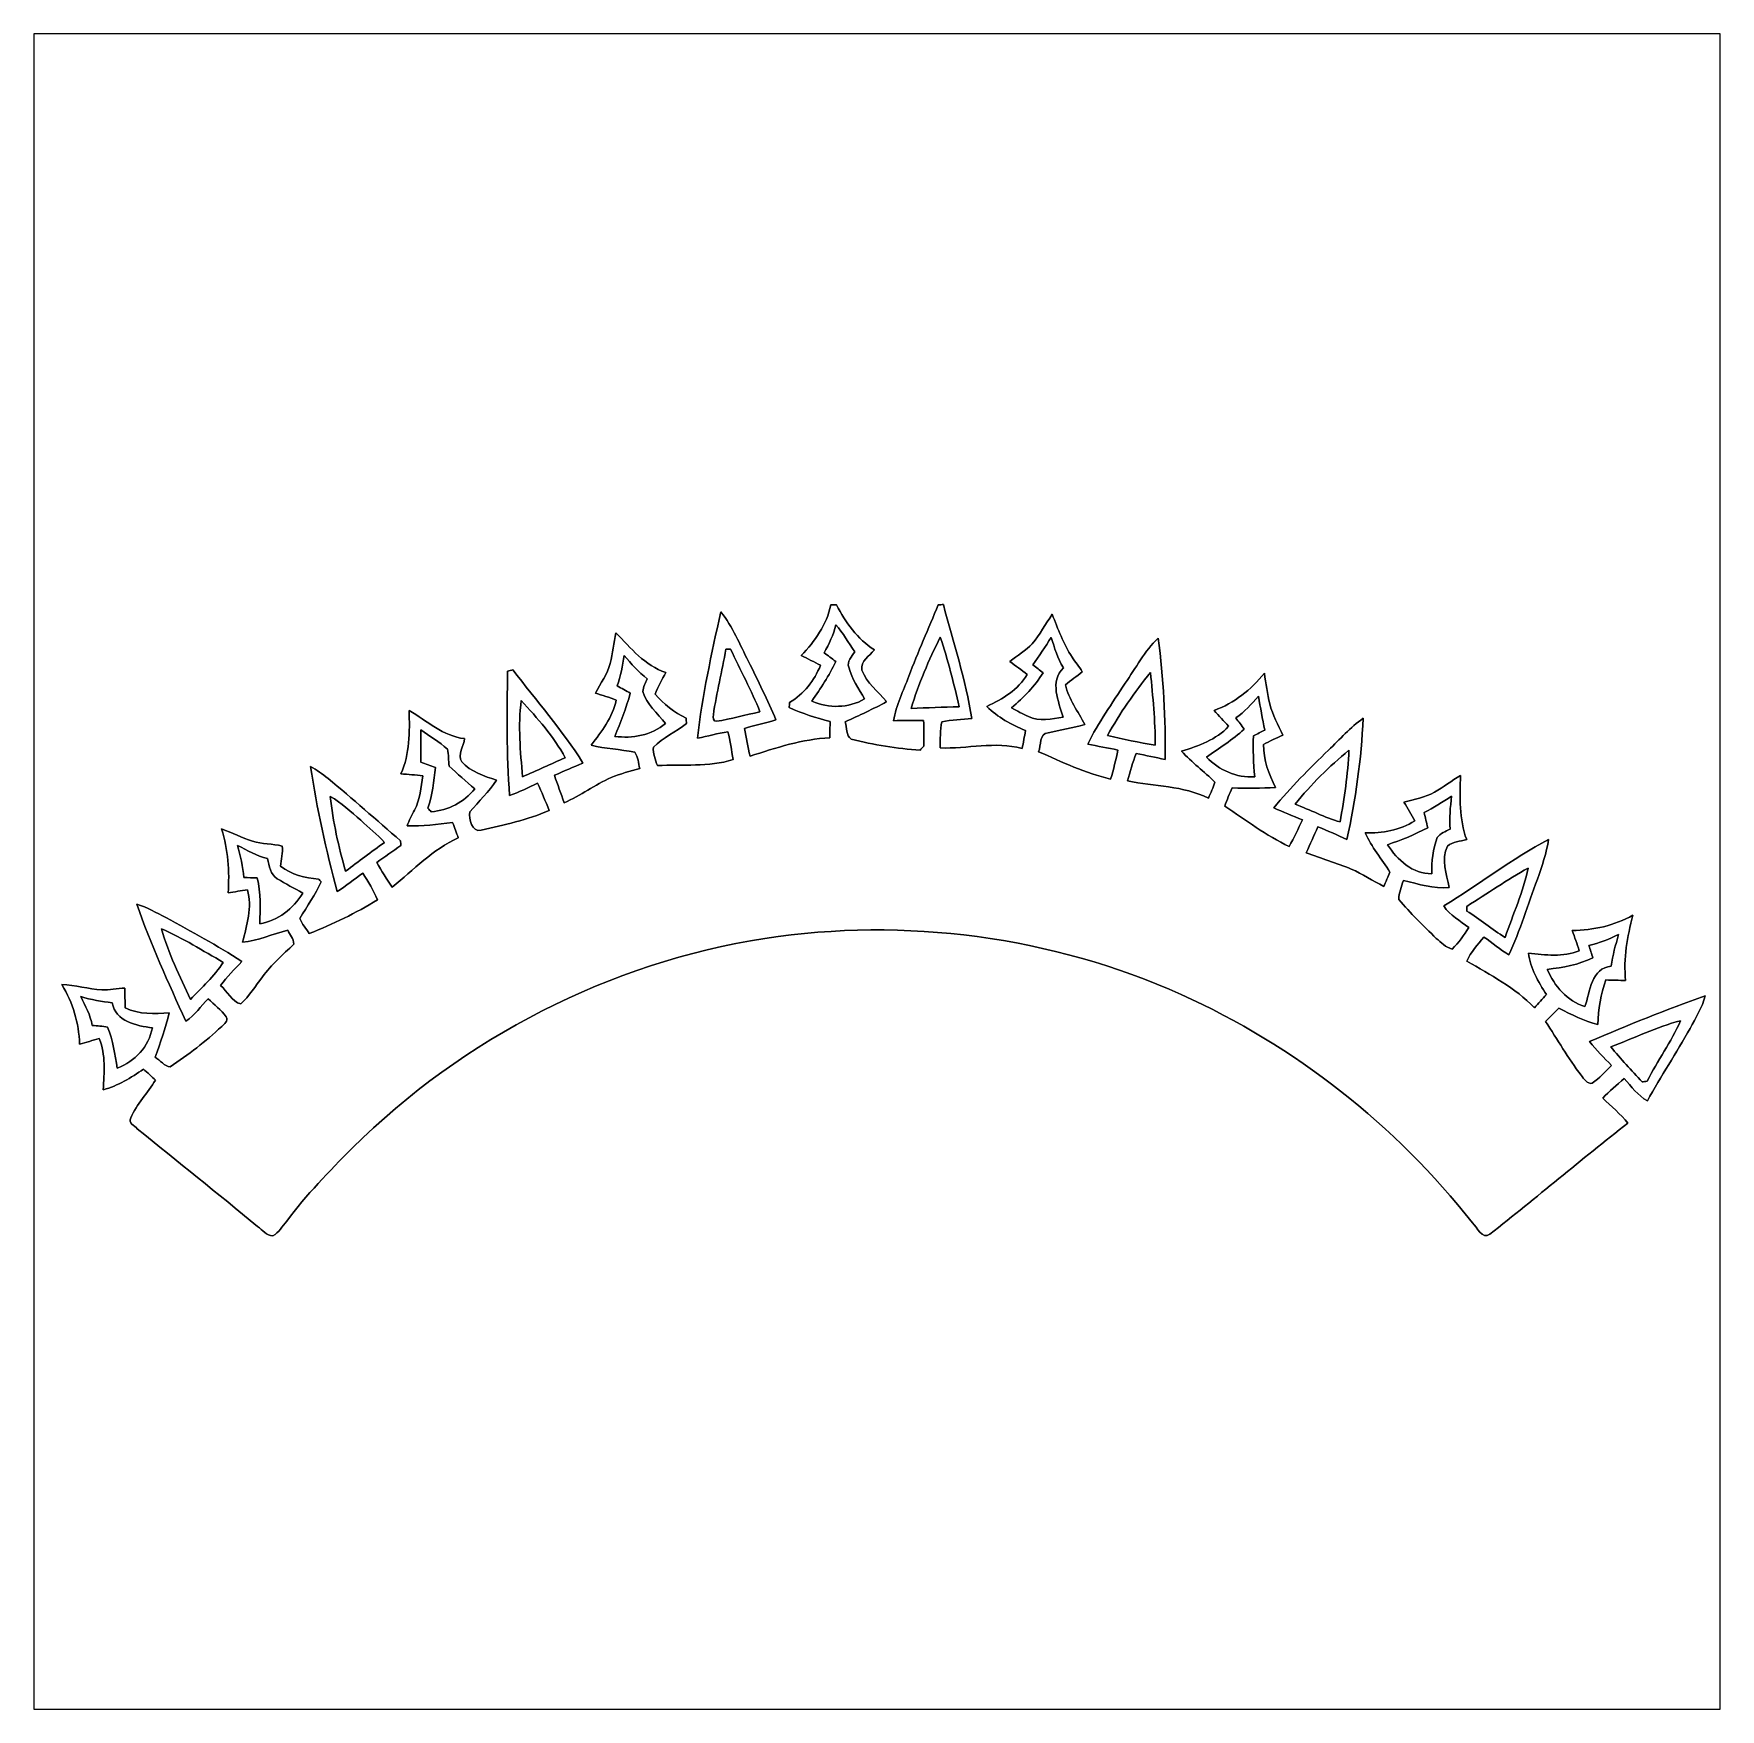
# Model space of a CAD drawing. Header units: centimetres. Extents: x -16.8 to 16.8, y -16.7 to 16.7.
import ezdxf

# ---------------------------------------------------------------- set-up
doc = ezdxf.new("R2010")
doc.units = ezdxf.units.CM
doc.header["$MEASUREMENT"] = 0
doc.layers.add('Layer 1', color=7, linetype='Continuous')

msp = doc.modelspace()

# ---------------------------------------------------------------- linework, layer by layer
at = {"layer": 'Layer 1', "color": 7}
for points, knots in [([(-16.77458, 16.66875), (-16.77458, 16.66875), (16.77458, 16.66875), (16.77458, 16.66875), (16.77458, 16.66875), (16.77458, 16.66875), (16.77458, -16.66875), (16.77458, -16.66875), (16.77458, -16.66875), (16.77458, -16.66875), (-16.77458, -16.66875), (-16.77458, -16.66875), (-16.77458, -16.66875), (-16.77458, -16.66875), (-16.77458, 16.66875), (-16.77458, 16.66875), (-16.77458, 16.66875), (-16.77458, 16.66875), (-16.77458, 16.66875), (-16.77458, 16.66875)], [0, 0, 0, 0, 0.16666667, 0.16666667, 0.16666667, 0.16666667, 0.33333333, 0.33333333, 0.33333333, 0.33333333, 0.5, 0.5, 0.5, 0.5, 0.66666667, 0.66666667, 0.66666667, 0.66666667, 1, 1, 1, 1]), ([(-0.92004, 5.30542), (-0.99801, 4.9089), (-1.23613, 4.58153), (-1.50707, 4.29436), (-1.50707, 4.29436), (-1.3776, 4.23263), (-1.24742, 4.17195), (-1.12183, 4.1021), (-1.12183, 4.1021), (-1.25095, 3.80012), (-1.4545, 3.53131), (-1.73919, 3.3595), (-1.73919, 3.3595), (-1.74131, 3.33516), (-1.74625, 3.28577), (-1.74837, 3.26143), (-1.74837, 3.26143), (-1.4859, 3.14466), (-1.21356, 3.05435), (-0.93416, 2.98768), (-0.93416, 2.98768), (-0.93416, 2.87726), (-0.93839, 2.77036), (-0.93698, 2.65853), (-0.93698, 2.65853), (-1.48661, 2.63807), (-2.00695, 2.45992), (-2.52448, 2.29376), (-2.52448, 2.29376), (-2.56646, 2.47721), (-2.60244, 2.66206), (-2.63596, 2.84692), (-2.63596, 2.84692), (-2.42888, 2.90795), (-2.21827, 2.95593), (-2.01083, 3.0159), (-2.01083, 3.0159), (-2.17135, 3.41383), (-2.37137, 3.79448), (-2.55623, 4.18112), (-2.55623, 4.18112), (-2.72838, 4.51556), (-2.87161, 4.8708), (-3.10762, 5.16749), (-3.10762, 5.16749), (-3.28754, 4.33529), (-3.48086, 3.50097), (-3.56905, 2.65359), (-3.56905, 2.65359), (-3.36762, 2.69311), (-3.16936, 2.74743), (-2.96686, 2.7813), (-2.96686, 2.7813), (-2.91641, 2.59962), (-2.89137, 2.41229), (-2.86385, 2.22603), (-2.86385, 2.22603), (-3.35104, 2.07398), (-3.8675, 2.1336), (-4.3688, 2.10608), (-4.3688, 2.10608), (-4.40549, 2.22497), (-4.46193, 2.34527), (-4.44888, 2.47227), (-4.44888, 2.47227), (-4.25803, 2.66453), (-4.00015, 2.77495), (-3.79024, 2.94464), (-3.79024, 2.94464), (-3.79166, 2.97074), (-3.79413, 3.02295), (-3.79554, 3.04871), (-3.79554, 3.04871), (-4.03401, 3.16336), (-4.23863, 3.33269), (-4.41537, 3.52848), (-4.41537, 3.52848), (-4.35716, 3.67771), (-4.27602, 3.816), (-4.20229, 3.95746), (-4.20229, 3.95746), (-4.6161, 4.09893), (-4.89867, 4.44394), (-5.19218, 4.74909), (-5.19218, 4.74909), (-5.23769, 4.54801), (-5.25851, 4.34199), (-5.30719, 4.14126), (-5.30719, 4.14126), (-5.36222, 3.92571), (-5.49839, 3.74438), (-5.60282, 3.55071), (-5.60282, 3.55071), (-5.46276, 3.50696), (-5.32236, 3.46428), (-5.18619, 3.40854), (-5.18619, 3.40854), (-5.26027, 3.06564), (-5.47476, 2.78448), (-5.68854, 2.51636), (-5.68854, 2.51636), (-5.40456, 2.43805), (-5.10681, 2.43311), (-4.81965, 2.37278), (-4.81965, 2.37278), (-4.74733, 2.28036), (-4.74945, 2.15406), (-4.7184, 2.04646), (-4.7184, 2.04646), (-4.90961, 1.99178), (-5.1054, 1.94874), (-5.28814, 1.86796), (-5.28814, 1.86796), (-5.6134, 1.72861), (-5.89351, 1.50248), (-6.22124, 1.36878), (-6.22124, 1.36878), (-6.28968, 1.54975), (-6.35459, 1.73214), (-6.41597, 1.91523), (-6.41597, 1.91523), (-6.22688, 1.99637), (-6.03814, 2.07821), (-5.84835, 2.15759), (-5.84835, 2.15759), (-6.26004, 2.81411), (-6.7758, 3.39796), (-7.24323, 4.01532), (-7.24323, 4.01532), (-7.26934, 4.00756), (-7.32155, 3.99203), (-7.3473, 3.98462), (-7.3473, 3.98462), (-7.36424, 3.15948), (-7.36847, 2.33327), (-7.30779, 1.50989), (-7.30779, 1.50989), (-7.11729, 1.57798), (-6.93702, 1.67076), (-6.75358, 1.75577), (-6.75358, 1.75577), (-6.67209, 1.57833), (-6.5913, 1.39982), (-6.52392, 1.21603), (-6.52392, 1.21603), (-6.95325, 1.02059), (-7.41962, 0.93098), (-7.87506, 0.82091), (-7.87506, 0.82091), (-8.06485, 0.77435), (-8.12483, 1.04951), (-8.0966, 1.18428), (-8.0966, 1.18428), (-7.92586, 1.39841), (-7.71843, 1.58327), (-7.57132, 1.81681), (-7.57132, 1.81681), (-7.81791, 1.89653), (-8.08143, 1.98296), (-8.25994, 2.18299), (-8.25994, 2.18299), (-8.35201, 2.32657), (-8.21514, 2.4959), (-8.20314, 2.64301), (-8.20314, 2.64301), (-8.63459, 2.69593), (-8.95068, 2.99403), (-9.30804, 3.20463), (-9.30804, 3.20463), (-9.29287, 2.77742), (-9.29287, 2.34033), (-9.47173, 1.94416), (-9.47173, 1.94416), (-9.32603, 1.93075), (-9.17998, 1.92193), (-9.03464, 1.90429), (-9.03464, 1.90429), (-9.0738, 1.67464), (-9.08473, 1.43087), (-9.19903, 1.22202), (-9.19903, 1.22202), (-9.25371, 1.12042), (-9.30698, 1.01741), (-9.34544, 0.90805), (-9.34544, 0.90805), (-9.04311, 0.90382), (-8.74183, 0.93627), (-8.44197, 0.97226), (-8.44197, 0.97226), (-8.4014, 0.87171), (-8.3626, 0.77011), (-8.32838, 0.6671), (-8.32838, 0.6671), (-8.83744, 0.44097), (-9.21808, 0.03316), (-9.64389, -0.31009), (-9.64389, -0.31009), (-9.75572, -0.15275), (-9.85696, 0.0127), (-9.95186, 0.18098), (-9.95186, 0.18098), (-9.79276, 0.29422), (-9.6333, 0.4064), (-9.47244, 0.51647), (-9.47244, 0.51647), (-9.47385, 0.53975), (-9.47632, 0.58596), (-9.47773, 0.60925), (-9.47773, 0.60925), (-9.9568, 1.02553), (-10.43093, 1.44709), (-10.91988, 1.85138), (-10.91988, 1.85138), (-11.03101, 1.93993), (-11.14637, 2.02318), (-11.2709, 2.09162), (-11.2709, 2.09162), (-11.13896, 1.25342), (-10.96081, 0.42122), (-10.73856, -0.39758), (-10.73856, -0.39758), (-10.56146, -0.28787), (-10.39777, -0.15804), (-10.23056, -0.03422), (-10.23056, -0.03422), (-10.11273, -0.19861), (-10.01713, -0.37783), (-9.93669, -0.56303), (-9.93669, -0.56303), (-10.36743, -0.82762), (-10.82322, -1.05022), (-11.29348, -1.23437), (-11.29348, -1.23437), (-11.35733, -1.13594), (-11.43706, -1.04528), (-11.47939, -0.93451), (-11.47939, -0.93451), (-11.34004, -0.69109), (-11.17388, -0.46073), (-11.05676, -0.20391), (-11.05676, -0.20391), (-11.06946, -0.19015), (-11.09521, -0.16334), (-11.10791, -0.14993), (-11.10791, -0.14993), (-11.37991, -0.13264), (-11.64696, -0.06103), (-11.86744, 0.10372), (-11.86744, 0.10372), (-11.85792, 0.23671), (-11.80641, 0.37218), (-11.83428, 0.50659), (-11.83428, 0.50659), (-12.02761, 0.55104), (-12.23045, 0.54293), (-12.42095, 0.60078), (-12.42095, 0.60078), (-12.63333, 0.6671), (-12.82876, 0.77611), (-13.03937, 0.84631), (-13.03937, 0.84631), (-12.90602, 0.43498), (-12.87709, 0.00388), (-12.90814, -0.42686), (-12.90814, -0.42686), (-12.77973, -0.40499), (-12.65202, -0.38276), (-12.52326, -0.36336), (-12.52326, -0.36336), (-12.42378, -0.71296), (-12.53384, -1.06609), (-12.62168, -1.40476), (-12.62168, -1.40476), (-12.30983, -1.37619), (-12.02231, -1.24707), (-11.72316, -1.16452), (-11.72316, -1.16452), (-11.6773, -1.25377), (-11.59792, -1.33844), (-11.60251, -1.44463), (-11.60251, -1.44463), (-11.81559, -1.65664), (-12.05089, -1.84961), (-12.2241, -2.09797), (-12.2241, -2.09797), (-12.36839, -2.27542), (-12.48339, -2.48003), (-12.65343, -2.6349), (-12.65343, -2.6349), (-12.83723, -2.58551), (-12.92366, -2.38584), (-13.05666, -2.26766), (-13.05666, -2.26766), (-12.93354, -2.09338), (-12.77761, -1.94733), (-12.63544, -1.78964), (-12.63544, -1.78964), (-13.12263, -1.47214), (-13.6331, -1.19309), (-14.14463, -0.91758), (-14.14463, -0.91758), (-14.33301, -0.8188), (-14.52033, -0.71367), (-14.72424, -0.64946), (-14.72424, -0.64946), (-14.45048, -1.44533), (-14.097, -2.21121), (-13.74916, -2.97674), (-13.74916, -2.97674), (-13.56924, -2.86314), (-13.44859, -2.68287), (-13.30396, -2.53189), (-13.30396, -2.53189), (-13.17872, -2.64548), (-13.05066, -2.75802), (-12.94448, -2.89066), (-12.94448, -2.89066), (-12.89756, -2.97251), (-12.98504, -3.03459), (-13.03549, -3.0861), (-13.03549, -3.0861), (-13.35758, -3.37608), (-13.69871, -3.65054), (-14.06243, -3.88479), (-14.06243, -3.88479), (-14.17391, -3.88126), (-14.26069, -3.74826), (-14.35947, -3.69394), (-14.35947, -3.69394), (-14.25646, -3.40395), (-14.15098, -3.11397), (-14.07724, -2.81517), (-14.07724, -2.81517), (-14.37252, -2.83422), (-14.67944, -2.84515), (-14.9539, -2.71533), (-14.9539, -2.71533), (-14.95954, -2.58339), (-14.96095, -2.45039), (-14.96095, -2.31881), (-14.96095, -2.31881), (-15.11476, -2.3301), (-15.26822, -2.3562), (-15.42239, -2.3562), (-15.42239, -2.3562), (-15.68838, -2.33856), (-15.94661, -2.2606), (-16.21331, -2.25143), (-16.21331, -2.25143), (-15.99283, -2.60879), (-15.88029, -3.01378), (-15.86195, -3.43429), (-15.86195, -3.43429), (-15.73107, -3.39866), (-15.6016, -3.3588), (-15.47001, -3.32599), (-15.47001, -3.32599), (-15.33878, -3.64878), (-15.37582, -4.00156), (-15.39064, -4.34199), (-15.39064, -4.34199), (-15.09818, -4.26332), (-14.83924, -4.10139), (-14.59124, -3.93241), (-14.59124, -3.93241), (-14.51116, -4.00473), (-14.43143, -4.07776), (-14.35206, -4.15184), (-14.35206, -4.15184), (-14.5161, -4.40161), (-14.72071, -4.6295), (-14.84595, -4.90291), (-14.84595, -4.90291), (-14.90416, -5.0038), (-14.76869, -5.05495), (-14.71577, -5.11881), (-14.71577, -5.11881), (-13.91814, -5.76827), (-13.11063, -6.40574), (-12.32218, -7.06649), (-12.32218, -7.06649), (-12.22234, -7.12611), (-12.14261, -7.24817), (-12.01596, -7.25205), (-12.01596, -7.25205), (-11.89884, -7.18114), (-11.83146, -7.05414), (-11.7415, -6.95572), (-11.7415, -6.95572), (-11.35415, -6.43255), (-10.89731, -5.96724), (-10.43975, -5.5058), (-10.43975, -5.5058), (-8.22678, -3.30553), (-5.3153, -1.81222), (-2.2292, -1.33315), (-2.2292, -1.33315), (0.56127, -0.90311), (3.47557, -1.29011), (6.05226, -2.44828), (6.05226, -2.44828), (8.31286, -3.46498), (10.31628, -5.04225), (11.84451, -6.99347), (11.84451, -6.99347), (11.94012, -7.07214), (12.03254, -7.32966), (12.19271, -7.21819), (12.19271, -7.21819), (13.11275, -6.48723), (14.01198, -5.72982), (14.93873, -5.00697), (14.93873, -5.00697), (14.79091, -4.82318), (14.60535, -4.67431), (14.43602, -4.51238), (14.43602, -4.51238), (14.56619, -4.36915), (14.71471, -4.24533), (14.86323, -4.12186), (14.86323, -4.12186), (15.00964, -4.27673), (15.13487, -4.45699), (15.32502, -4.56353), (15.32502, -4.56353), (15.59948, -4.07776), (15.89652, -3.60539), (16.1738, -3.12138), (16.1738, -3.12138), (16.2874, -2.91289), (16.41263, -2.70686), (16.47613, -2.47615), (16.47613, -2.47615), (15.69544, -2.74214), (14.93449, -3.06317), (14.17532, -3.38455), (14.17532, -3.38455), (14.30867, -3.55388), (14.46248, -3.70593), (14.61206, -3.86045), (14.61206, -3.86045), (14.48717, -3.98145), (14.36934, -4.11127), (14.22929, -4.21464), (14.22929, -4.21464), (14.12416, -4.23369), (14.06384, -4.12009), (14.00563, -4.05518), (14.00563, -4.05518), (13.74846, -3.71263), (13.53291, -3.34116), (13.29725, -2.98415), (13.29725, -2.98415), (13.3858, -2.89595), (13.47505, -2.80846), (13.56536, -2.72168), (13.56536, -2.72168), (13.81548, -2.84692), (14.06666, -2.9785), (14.34183, -3.04165), (14.34183, -3.04165), (14.34853, -2.74038), (14.3951, -2.44087), (14.50022, -2.15794), (14.50022, -2.15794), (14.63146, -2.16006), (14.76057, -2.16464), (14.89251, -2.16888), (14.89251, -2.16888), (14.84277, -1.73002), (14.92638, -1.29505), (15.03574, -0.87207), (15.03574, -0.87207), (14.66568, -1.07386), (14.25116, -1.17087), (13.83101, -1.17546), (13.83101, -1.17546), (13.8751, -1.30951), (13.92802, -1.44039), (13.97, -1.57551), (13.97, -1.57551), (13.64862, -1.7085), (13.29443, -1.66476), (12.95823, -1.62243), (12.95823, -1.62243), (12.99422, -1.92793), (13.15544, -2.19534), (13.31736, -2.45004), (13.31736, -2.45004), (13.23799, -2.53753), (13.15649, -2.62396), (13.07606, -2.71039), (13.07606, -2.71039), (12.69259, -2.31563), (12.20787, -2.05387), (11.73445, -1.78576), (11.73445, -1.78576), (11.81171, -1.60232), (11.94823, -1.45627), (12.07241, -1.30422), (12.07241, -1.30422), (12.23857, -1.42311), (12.39837, -1.55011), (12.57053, -1.66088), (12.57053, -1.66088), (12.79313, -1.17193), (12.95118, -0.65828), (13.13603, -0.15487), (13.13603, -0.15487), (13.22493, 0.10513), (13.32054, 0.36513), (13.36075, 0.63817), (13.36075, 0.63817), (12.63191, 0.25506), (11.97786, -0.25435), (11.27689, -0.68439), (11.27689, -0.68439), (11.39366, -0.87806), (11.60216, -0.98108), (11.77537, -1.11619), (11.77537, -1.11619), (11.66812, -1.26083), (11.57711, -1.42134), (11.44199, -1.54199), (11.44199, -1.54199), (11.31323, -1.51483), (11.22221, -1.40758), (11.12273, -1.33068), (11.12273, -1.33068), (10.86873, -1.07985), (10.60838, -0.8315), (10.3819, -0.55598), (10.3819, -0.55598), (10.3759, -0.42263), (10.43411, -0.30127), (10.4715, -0.17709), (10.4715, -0.17709), (10.77066, -0.24941), (11.07122, -0.35207), (11.38379, -0.31962), (11.38379, -0.31962), (11.32452, -0.04904), (11.21833, 0.23636), (11.34569, 0.50588), (11.34569, 0.50588), (11.45081, 0.5969), (11.60074, 0.59584), (11.72986, 0.63429), (11.72986, 0.63429), (11.57781, 1.04352), (11.59192, 1.48202), (11.60745, 1.911), (11.60745, 1.911), (11.43, 1.80622), (11.26666, 1.67887), (11.08781, 1.57692), (11.08781, 1.57692), (10.90048, 1.47285), (10.68705, 1.43298), (10.48314, 1.37619), (10.48314, 1.37619), (10.55829, 1.25624), (10.63449, 1.1363), (10.69552, 1.00789), (10.69552, 1.00789), (10.40095, 0.8255), (10.05452, 0.756), (9.71091, 0.7687), (9.71091, 0.7687), (9.83615, 0.48436), (10.04429, 0.24977), (10.20269, -0.01482), (10.20269, -0.01482), (10.1727, -0.08502), (10.11273, -0.22543), (10.08309, -0.29563), (10.08309, -0.29563), (9.86049, -0.19297), (9.66082, -0.04551), (9.43434, 0.04868), (9.43434, 0.04868), (9.13871, 0.16404), (8.83602, 0.25929), (8.54004, 0.37253), (8.54004, 0.37253), (8.61342, 0.54575), (8.69209, 0.71684), (8.77182, 0.88688), (8.77182, 0.88688), (8.96796, 0.81562), (9.15352, 0.71931), (9.34579, 0.63853), (9.34579, 0.63853), (9.52571, 1.42875), (9.63083, 2.23908), (9.67317, 3.04835), (9.67317, 3.04835), (9.41529, 2.86879), (9.20644, 2.63031), (8.98031, 2.41476), (8.98031, 2.41476), (8.60354, 2.04576), (8.22642, 1.67464), (7.89199, 1.26647), (7.89199, 1.26647), (8.07896, 1.18039), (8.27123, 1.10666), (8.46208, 1.02835), (8.46208, 1.02835), (8.382, 0.84772), (8.29381, 0.67098), (8.19961, 0.49742), (8.19961, 0.49742), (7.74136, 0.71332), (7.33989, 1.02553), (6.91832, 1.3021), (6.91832, 1.3021), (6.95995, 1.42593), (7.01181, 1.54587), (7.06684, 1.66405), (7.06684, 1.66405), (7.35401, 1.65347), (7.64222, 1.65453), (7.92903, 1.67428), (7.92903, 1.67428), (7.78863, 1.93781), (7.6895, 2.22144), (7.68914, 2.52448), (7.68914, 2.52448), (7.81262, 2.59609), (7.94209, 2.65571), (8.07367, 2.7111), (8.07367, 2.7111), (7.98512, 2.91782), (7.86694, 3.11362), (7.81332, 3.3334), (7.81332, 3.3334), (7.76429, 3.53448), (7.73818, 3.7405), (7.70502, 3.94406), (7.70502, 3.94406), (7.44185, 3.61633), (7.10565, 3.35033), (6.70842, 3.20569), (6.70842, 3.20569), (6.8012, 3.09809), (6.89822, 2.99473), (6.99417, 2.88925), (6.99417, 2.88925), (6.74829, 2.61938), (6.39762, 2.50261), (6.06002, 2.39324), (6.06002, 2.39324), (6.26181, 2.16923), (6.5091, 1.99143), (6.71936, 1.77694), (6.71936, 1.77694), (6.69114, 1.66688), (6.63751, 1.56528), (6.59306, 1.46121), (6.59306, 1.46121), (6.09, 1.70533), (5.52097, 1.69862), (4.98228, 1.80128), (4.98228, 1.80128), (5.0352, 1.98579), (5.08459, 2.1717), (5.15726, 2.34985), (5.15726, 2.34985), (5.34882, 2.30964), (5.54108, 2.2666), (5.73405, 2.23097), (5.73405, 2.23097), (5.74287, 3.03742), (5.69701, 3.84422), (5.5947, 4.64432), (5.5947, 4.64432), (5.31989, 4.38961), (5.1502, 4.04671), (4.9343, 3.74544), (4.9343, 3.74544), (4.67995, 3.34645), (4.39949, 2.96016), (4.19135, 2.53436), (4.19135, 2.53436), (4.39102, 2.49273), (4.5914, 2.45533), (4.79213, 2.41723), (4.79213, 2.41723), (4.75403, 2.2225), (4.70394, 2.03024), (4.64785, 1.83974), (4.64785, 1.83974), (4.14655, 1.95545), (3.68124, 2.17664), (3.21345, 2.38407), (3.21345, 2.38407), (3.26743, 2.51319), (3.22615, 2.74285), (3.40325, 2.76154), (3.40325, 2.76154), (3.64772, 2.81376), (3.8922, 2.86314), (4.13526, 2.92241), (4.13526, 2.92241), (3.99803, 3.18311), (3.816, 3.42406), (3.74932, 3.71722), (3.74932, 3.71722), (3.85904, 3.80365), (3.97369, 3.88338), (4.07917, 3.97545), (4.07917, 3.97545), (4.02837, 4.08234), (3.943, 4.16666), (3.8795, 4.26508), (3.8795, 4.26508), (3.70311, 4.52649), (3.60398, 4.82882), (3.48368, 5.11704), (3.48368, 5.11704), (3.35104, 4.92266), (3.24132, 4.71135), (3.08751, 4.53214), (3.08751, 4.53214), (2.95698, 4.3942), (2.79259, 4.29577), (2.64478, 4.17901), (2.64478, 4.17901), (2.75837, 4.09187), (2.87373, 4.0072), (2.98873, 3.92077), (2.98873, 3.92077), (2.80705, 3.61491), (2.49873, 3.43253), (2.18616, 3.28612), (2.18616, 3.28612), (2.39713, 3.06388), (2.67688, 2.92594), (2.95451, 2.80423), (2.95451, 2.80423), (2.93194, 2.6857), (2.91183, 2.56575), (2.88572, 2.44757), (2.88572, 2.44757), (2.34809, 2.59221), (1.79776, 2.43981), (1.25342, 2.45851), (1.25342, 2.45851), (1.26118, 2.63243), (1.25518, 2.80846), (1.2887, 2.97921), (1.2887, 2.97921), (1.4859, 3.0166), (1.68804, 3.02119), (1.88807, 3.04236), (1.88807, 3.04236), (1.76107, 3.81176), (1.52329, 4.55754), (1.32045, 5.30931), (1.32045, 5.30931), (1.29469, 5.30895), (1.24354, 5.3086), (1.21814, 5.30825), (1.21814, 5.30825), (1.02376, 4.83341), (0.81421, 4.36492), (0.63147, 3.88549), (0.63147, 3.88549), (0.52599, 3.59269), (0.38029, 3.31011), (0.32914, 3.00038), (0.32914, 3.00038), (0.52846, 3.00708), (0.72743, 3.00778), (0.92745, 3.00602), (0.92745, 3.00602), (0.93239, 2.83633), (0.93028, 2.66735), (0.93169, 2.49696), (0.93169, 2.49696), (0.90593, 2.46944), (0.88089, 2.44193), (0.85584, 2.41406), (0.85584, 2.41406), (0.39476, 2.44757), (-0.0635, 2.51919), (-0.51082, 2.63419), (-0.51082, 2.63419), (-0.62336, 2.69981), (-0.5909, 2.86702), (-0.63147, 2.97886), (-0.63147, 2.97886), (-0.35313, 3.1048), (-0.0762, 3.23321), (0.19191, 3.37961), (0.19191, 3.37961), (0.02011, 3.58246), (-0.20673, 3.74932), (-0.29845, 4.00826), (-0.29845, 4.00826), (-0.32456, 4.19347), (-0.15311, 4.28696), (-0.05256, 4.40761), (-0.05256, 4.40761), (-0.38629, 4.62774), (-0.62759, 4.953), (-0.80504, 5.30648), (-0.80504, 5.30648), (-0.84349, 5.30613), (-0.88194, 5.30578), (-0.92004, 5.30542)], [0, 0, 0, 0, 0.00490196, 0.00490196, 0.00490196, 0.00490196, 0.00980392, 0.00980392, 0.00980392, 0.00980392, 0.01470588, 0.01470588, 0.01470588, 0.01470588, 0.01960784, 0.01960784, 0.01960784, 0.01960784, 0.0245098, 0.0245098, 0.0245098, 0.0245098, 0.02941176, 0.02941176, 0.02941176, 0.02941176, 0.03431373, 0.03431373, 0.03431373, 0.03431373, 0.03921569, 0.03921569, 0.03921569, 0.03921569, 0.04411765, 0.04411765, 0.04411765, 0.04411765, 0.04901961, 0.04901961, 0.04901961, 0.04901961, 0.05392157, 0.05392157, 0.05392157, 0.05392157, 0.05882353, 0.05882353, 0.05882353, 0.05882353, 0.06372549, 0.06372549, 0.06372549, 0.06372549, 0.06862745, 0.06862745, 0.06862745, 0.06862745, 0.07352941, 0.07352941, 0.07352941, 0.07352941, 0.07843137, 0.07843137, 0.07843137, 0.07843137, 0.08333333, 0.08333333, 0.08333333, 0.08333333, 0.08823529, 0.08823529, 0.08823529, 0.08823529, 0.09313725, 0.09313725, 0.09313725, 0.09313725, 0.09803922, 0.09803922, 0.09803922, 0.09803922, 0.10294118, 0.10294118, 0.10294118, 0.10294118, 0.10784314, 0.10784314, 0.10784314, 0.10784314, 0.1127451, 0.1127451, 0.1127451, 0.1127451, 0.11764706, 0.11764706, 0.11764706, 0.11764706, 0.12254902, 0.12254902, 0.12254902, 0.12254902, 0.12745098, 0.12745098, 0.12745098, 0.12745098, 0.13235294, 0.13235294, 0.13235294, 0.13235294, 0.1372549, 0.1372549, 0.1372549, 0.1372549, 0.14215686, 0.14215686, 0.14215686, 0.14215686, 0.14705882, 0.14705882, 0.14705882, 0.14705882, 0.15196078, 0.15196078, 0.15196078, 0.15196078, 0.15686275, 0.15686275, 0.15686275, 0.15686275, 0.16176471, 0.16176471, 0.16176471, 0.16176471, 0.16666667, 0.16666667, 0.16666667, 0.16666667, 0.17156863, 0.17156863, 0.17156863, 0.17156863, 0.17647059, 0.17647059, 0.17647059, 0.17647059, 0.18137255, 0.18137255, 0.18137255, 0.18137255, 0.18627451, 0.18627451, 0.18627451, 0.18627451, 0.19117647, 0.19117647, 0.19117647, 0.19117647, 0.19607843, 0.19607843, 0.19607843, 0.19607843, 0.20098039, 0.20098039, 0.20098039, 0.20098039, 0.20588235, 0.20588235, 0.20588235, 0.20588235, 0.21078431, 0.21078431, 0.21078431, 0.21078431, 0.21568627, 0.21568627, 0.21568627, 0.21568627, 0.22058824, 0.22058824, 0.22058824, 0.22058824, 0.2254902, 0.2254902, 0.2254902, 0.2254902, 0.23039216, 0.23039216, 0.23039216, 0.23039216, 0.23529412, 0.23529412, 0.23529412, 0.23529412, 0.24019608, 0.24019608, 0.24019608, 0.24019608, 0.24509804, 0.24509804, 0.24509804, 0.24509804, 0.25, 0.25, 0.25, 0.25, 0.25490196, 0.25490196, 0.25490196, 0.25490196, 0.25980392, 0.25980392, 0.25980392, 0.25980392, 0.26470588, 0.26470588, 0.26470588, 0.26470588, 0.26960784, 0.26960784, 0.26960784, 0.26960784, 0.2745098, 0.2745098, 0.2745098, 0.2745098, 0.27941176, 0.27941176, 0.27941176, 0.27941176, 0.28431373, 0.28431373, 0.28431373, 0.28431373, 0.28921569, 0.28921569, 0.28921569, 0.28921569, 0.29411765, 0.29411765, 0.29411765, 0.29411765, 0.29901961, 0.29901961, 0.29901961, 0.29901961, 0.30392157, 0.30392157, 0.30392157, 0.30392157, 0.30882353, 0.30882353, 0.30882353, 0.30882353, 0.31372549, 0.31372549, 0.31372549, 0.31372549, 0.31862745, 0.31862745, 0.31862745, 0.31862745, 0.32352941, 0.32352941, 0.32352941, 0.32352941, 0.32843137, 0.32843137, 0.32843137, 0.32843137, 0.33333333, 0.33333333, 0.33333333, 0.33333333, 0.33823529, 0.33823529, 0.33823529, 0.33823529, 0.34313725, 0.34313725, 0.34313725, 0.34313725, 0.34803922, 0.34803922, 0.34803922, 0.34803922, 0.35294118, 0.35294118, 0.35294118, 0.35294118, 0.35784314, 0.35784314, 0.35784314, 0.35784314, 0.3627451, 0.3627451, 0.3627451, 0.3627451, 0.36764706, 0.36764706, 0.36764706, 0.36764706, 0.37254902, 0.37254902, 0.37254902, 0.37254902, 0.37745098, 0.37745098, 0.37745098, 0.37745098, 0.38235294, 0.38235294, 0.38235294, 0.38235294, 0.3872549, 0.3872549, 0.3872549, 0.3872549, 0.39215686, 0.39215686, 0.39215686, 0.39215686, 0.39705882, 0.39705882, 0.39705882, 0.39705882, 0.40196078, 0.40196078, 0.40196078, 0.40196078, 0.40686275, 0.40686275, 0.40686275, 0.40686275, 0.41176471, 0.41176471, 0.41176471, 0.41176471, 0.41666667, 0.41666667, 0.41666667, 0.41666667, 0.42156863, 0.42156863, 0.42156863, 0.42156863, 0.42647059, 0.42647059, 0.42647059, 0.42647059, 0.43137255, 0.43137255, 0.43137255, 0.43137255, 0.43627451, 0.43627451, 0.43627451, 0.43627451, 0.44117647, 0.44117647, 0.44117647, 0.44117647, 0.44607843, 0.44607843, 0.44607843, 0.44607843, 0.45098039, 0.45098039, 0.45098039, 0.45098039, 0.45588235, 0.45588235, 0.45588235, 0.45588235, 0.46078431, 0.46078431, 0.46078431, 0.46078431, 0.46568627, 0.46568627, 0.46568627, 0.46568627, 0.47058824, 0.47058824, 0.47058824, 0.47058824, 0.4754902, 0.4754902, 0.4754902, 0.4754902, 0.48039216, 0.48039216, 0.48039216, 0.48039216, 0.48529412, 0.48529412, 0.48529412, 0.48529412, 0.49019608, 0.49019608, 0.49019608, 0.49019608, 0.49509804, 0.49509804, 0.49509804, 0.49509804, 0.5, 0.5, 0.5, 0.5, 0.50490196, 0.50490196, 0.50490196, 0.50490196, 0.50980392, 0.50980392, 0.50980392, 0.50980392, 0.51470588, 0.51470588, 0.51470588, 0.51470588, 0.51960784, 0.51960784, 0.51960784, 0.51960784, 0.5245098, 0.5245098, 0.5245098, 0.5245098, 0.52941176, 0.52941176, 0.52941176, 0.52941176, 0.53431373, 0.53431373, 0.53431373, 0.53431373, 0.53921569, 0.53921569, 0.53921569, 0.53921569, 0.54411765, 0.54411765, 0.54411765, 0.54411765, 0.54901961, 0.54901961, 0.54901961, 0.54901961, 0.55392157, 0.55392157, 0.55392157, 0.55392157, 0.55882353, 0.55882353, 0.55882353, 0.55882353, 0.56372549, 0.56372549, 0.56372549, 0.56372549, 0.56862745, 0.56862745, 0.56862745, 0.56862745, 0.57352941, 0.57352941, 0.57352941, 0.57352941, 0.57843137, 0.57843137, 0.57843137, 0.57843137, 0.58333333, 0.58333333, 0.58333333, 0.58333333, 0.58823529, 0.58823529, 0.58823529, 0.58823529, 0.59313725, 0.59313725, 0.59313725, 0.59313725, 0.59803922, 0.59803922, 0.59803922, 0.59803922, 0.60294118, 0.60294118, 0.60294118, 0.60294118, 0.60784314, 0.60784314, 0.60784314, 0.60784314, 0.6127451, 0.6127451, 0.6127451, 0.6127451, 0.61764706, 0.61764706, 0.61764706, 0.61764706, 0.62254902, 0.62254902, 0.62254902, 0.62254902, 0.62745098, 0.62745098, 0.62745098, 0.62745098, 0.63235294, 0.63235294, 0.63235294, 0.63235294, 0.6372549, 0.6372549, 0.6372549, 0.6372549, 0.64215686, 0.64215686, 0.64215686, 0.64215686, 0.64705882, 0.64705882, 0.64705882, 0.64705882, 0.65196078, 0.65196078, 0.65196078, 0.65196078, 0.65686275, 0.65686275, 0.65686275, 0.65686275, 0.66176471, 0.66176471, 0.66176471, 0.66176471, 0.66666667, 0.66666667, 0.66666667, 0.66666667, 0.67156863, 0.67156863, 0.67156863, 0.67156863, 0.67647059, 0.67647059, 0.67647059, 0.67647059, 0.68137255, 0.68137255, 0.68137255, 0.68137255, 0.68627451, 0.68627451, 0.68627451, 0.68627451, 0.69117647, 0.69117647, 0.69117647, 0.69117647, 0.69607843, 0.69607843, 0.69607843, 0.69607843, 0.70098039, 0.70098039, 0.70098039, 0.70098039, 0.70588235, 0.70588235, 0.70588235, 0.70588235, 0.71078431, 0.71078431, 0.71078431, 0.71078431, 0.71568627, 0.71568627, 0.71568627, 0.71568627, 0.72058824, 0.72058824, 0.72058824, 0.72058824, 0.7254902, 0.7254902, 0.7254902, 0.7254902, 0.73039216, 0.73039216, 0.73039216, 0.73039216, 0.73529412, 0.73529412, 0.73529412, 0.73529412, 0.74019608, 0.74019608, 0.74019608, 0.74019608, 0.74509804, 0.74509804, 0.74509804, 0.74509804, 0.75, 0.75, 0.75, 0.75, 0.75490196, 0.75490196, 0.75490196, 0.75490196, 0.75980392, 0.75980392, 0.75980392, 0.75980392, 0.76470588, 0.76470588, 0.76470588, 0.76470588, 0.76960784, 0.76960784, 0.76960784, 0.76960784, 0.7745098, 0.7745098, 0.7745098, 0.7745098, 0.77941176, 0.77941176, 0.77941176, 0.77941176, 0.78431373, 0.78431373, 0.78431373, 0.78431373, 0.78921569, 0.78921569, 0.78921569, 0.78921569, 0.79411765, 0.79411765, 0.79411765, 0.79411765, 0.79901961, 0.79901961, 0.79901961, 0.79901961, 0.80392157, 0.80392157, 0.80392157, 0.80392157, 0.80882353, 0.80882353, 0.80882353, 0.80882353, 0.81372549, 0.81372549, 0.81372549, 0.81372549, 0.81862745, 0.81862745, 0.81862745, 0.81862745, 0.82352941, 0.82352941, 0.82352941, 0.82352941, 0.82843137, 0.82843137, 0.82843137, 0.82843137, 0.83333333, 0.83333333, 0.83333333, 0.83333333, 0.83823529, 0.83823529, 0.83823529, 0.83823529, 0.84313725, 0.84313725, 0.84313725, 0.84313725, 0.84803922, 0.84803922, 0.84803922, 0.84803922, 0.85294118, 0.85294118, 0.85294118, 0.85294118, 0.85784314, 0.85784314, 0.85784314, 0.85784314, 0.8627451, 0.8627451, 0.8627451, 0.8627451, 0.86764706, 0.86764706, 0.86764706, 0.86764706, 0.87254902, 0.87254902, 0.87254902, 0.87254902, 0.87745098, 0.87745098, 0.87745098, 0.87745098, 0.88235294, 0.88235294, 0.88235294, 0.88235294, 0.8872549, 0.8872549, 0.8872549, 0.8872549, 0.89215686, 0.89215686, 0.89215686, 0.89215686, 0.89705882, 0.89705882, 0.89705882, 0.89705882, 0.90196078, 0.90196078, 0.90196078, 0.90196078, 0.90686275, 0.90686275, 0.90686275, 0.90686275, 0.91176471, 0.91176471, 0.91176471, 0.91176471, 0.91666667, 0.91666667, 0.91666667, 0.91666667, 0.92156863, 0.92156863, 0.92156863, 0.92156863, 0.92647059, 0.92647059, 0.92647059, 0.92647059, 0.93137255, 0.93137255, 0.93137255, 0.93137255, 0.93627451, 0.93627451, 0.93627451, 0.93627451, 0.94117647, 0.94117647, 0.94117647, 0.94117647, 0.94607843, 0.94607843, 0.94607843, 0.94607843, 0.95098039, 0.95098039, 0.95098039, 0.95098039, 0.95588235, 0.95588235, 0.95588235, 0.95588235, 0.96078431, 0.96078431, 0.96078431, 0.96078431, 0.96568627, 0.96568627, 0.96568627, 0.96568627, 0.97058824, 0.97058824, 0.97058824, 0.97058824, 0.9754902, 0.9754902, 0.9754902, 0.9754902, 0.98039216, 0.98039216, 0.98039216, 0.98039216, 0.98529412, 0.98529412, 0.98529412, 0.98529412, 0.99019608, 0.99019608, 0.99019608, 0.99019608, 1, 1, 1, 1]), ([(-0.8195, 4.90855), (-0.67557, 4.74345), (-0.5655, 4.5526), (-0.44379, 4.37056), (-0.44379, 4.37056), (-0.50094, 4.27814), (-0.60184, 4.18183), (-0.56198, 4.06259), (-0.56198, 4.06259), (-0.5013, 3.83364), (-0.36266, 3.63608), (-0.24624, 3.43218), (-0.24624, 3.43218), (-0.56833, 3.24767), (-0.9585, 3.24132), (-1.29611, 3.39161), (-1.29611, 3.39161), (-1.12219, 3.64349), (-0.94791, 3.89784), (-0.82197, 4.17795), (-0.82197, 4.17795), (-0.89817, 4.23721), (-0.97578, 4.29507), (-1.05269, 4.35328), (-1.05269, 4.35328), (-0.95074, 4.5272), (-0.86572, 4.71099), (-0.8195, 4.90855)], [0, 0, 0, 0, 0.125, 0.125, 0.125, 0.125, 0.25, 0.25, 0.25, 0.25, 0.375, 0.375, 0.375, 0.375, 0.5, 0.5, 0.5, 0.5, 0.625, 0.625, 0.625, 0.625, 0.75, 0.75, 0.75, 0.75, 1, 1, 1, 1]), ([(-3.00884, 4.42524), (-2.9845, 4.4256), (-2.93582, 4.4263), (-2.91183, 4.42666), (-2.91183, 4.42666), (-2.72133, 4.0072), (-2.4952, 3.60327), (-2.32833, 3.17359), (-2.32833, 3.17359), (-2.61867, 3.12244), (-2.90054, 3.02719), (-3.19299, 2.99156), (-3.19299, 2.99156), (-3.2579, 2.98062), (-3.26037, 3.07199), (-3.25508, 3.11573), (-3.25508, 3.11573), (-3.19193, 3.55529), (-3.07799, 3.98639), (-3.00884, 4.42524)], [0, 0, 0, 0, 0.16666667, 0.16666667, 0.16666667, 0.16666667, 0.33333333, 0.33333333, 0.33333333, 0.33333333, 0.5, 0.5, 0.5, 0.5, 0.66666667, 0.66666667, 0.66666667, 0.66666667, 1, 1, 1, 1]), ([(0.67874, 3.24591), (0.82585, 3.73451), (1.03152, 4.20688), (1.25871, 4.66302), (1.25871, 4.66302), (1.41005, 4.20934), (1.53, 3.74579), (1.6316, 3.27872), (1.6316, 3.27872), (1.31374, 3.26672), (0.99624, 3.25861), (0.67874, 3.24591)], [0, 0, 0, 0, 0.25, 0.25, 0.25, 0.25, 0.5, 0.5, 0.5, 0.5, 1, 1, 1, 1]), ([(3.10127, 4.11163), (3.22474, 4.29119), (3.34751, 4.47181), (3.46428, 4.65561), (3.46428, 4.65561), (3.53413, 4.45029), (3.58951, 4.23686), (3.70664, 4.0513), (3.70664, 4.0513), (3.43253, 3.78284), (3.60962, 3.38173), (3.70311, 3.06952), (3.70311, 3.06952), (3.47557, 3.03989), (3.22933, 2.98238), (3.01307, 3.08187), (3.01307, 3.08187), (2.89772, 3.13408), (2.7873, 3.1944), (2.67758, 3.25614), (2.67758, 3.25614), (2.91536, 3.46216), (3.13831, 3.68653), (3.30518, 3.9557), (3.30518, 3.9557), (3.23674, 4.00756), (3.16865, 4.05906), (3.10127, 4.11163)], [0, 0, 0, 0, 0.125, 0.125, 0.125, 0.125, 0.25, 0.25, 0.25, 0.25, 0.375, 0.375, 0.375, 0.375, 0.5, 0.5, 0.5, 0.5, 0.625, 0.625, 0.625, 0.625, 0.75, 0.75, 0.75, 0.75, 1, 1, 1, 1]), ([(-5.03167, 4.29789), (-4.88668, 4.13491), (-4.7438, 3.9684), (-4.57129, 3.83364), (-4.57129, 3.83364), (-4.60446, 3.75179), (-4.64855, 3.67171), (-4.66019, 3.58281), (-4.66019, 3.58281), (-4.57306, 3.33093), (-4.37444, 3.1429), (-4.20511, 2.94358), (-4.20511, 2.94358), (-4.48945, 2.70933), (-4.86093, 2.64266), (-5.21794, 2.68817), (-5.21794, 2.68817), (-5.10081, 2.96933), (-4.98757, 3.25191), (-4.90749, 3.54612), (-4.90749, 3.54612), (-4.99251, 3.59728), (-5.07929, 3.64525), (-5.16608, 3.69323), (-5.16608, 3.69323), (-5.09764, 3.88867), (-5.06518, 4.09434), (-5.03167, 4.29789)], [0, 0, 0, 0, 0.125, 0.125, 0.125, 0.125, 0.25, 0.25, 0.25, 0.25, 0.375, 0.375, 0.375, 0.375, 0.5, 0.5, 0.5, 0.5, 0.625, 0.625, 0.625, 0.625, 0.75, 0.75, 0.75, 0.75, 1, 1, 1, 1]), ([(4.58329, 2.70792), (4.83376, 3.14713), (5.11951, 3.56835), (5.44124, 3.95817), (5.44124, 3.95817), (5.48464, 3.47909), (5.53685, 2.99791), (5.53544, 2.51601), (5.53544, 2.51601), (5.21476, 2.56258), (4.89867, 2.63596), (4.58329, 2.70792)], [0, 0, 0, 0, 0.25, 0.25, 0.25, 0.25, 0.5, 0.5, 0.5, 0.5, 1, 1, 1, 1]), ([(-7.07708, 3.40148), (-6.75499, 3.04976), (-6.42761, 2.6857), (-6.20254, 2.26166), (-6.20254, 2.26166), (-6.48688, 2.13995), (-6.76628, 2.00695), (-7.05097, 1.88524), (-7.05097, 1.88524), (-7.09436, 2.38831), (-7.14128, 2.89842), (-7.07708, 3.40148)], [0, 0, 0, 0, 0.25, 0.25, 0.25, 0.25, 0.5, 0.5, 0.5, 0.5, 1, 1, 1, 1]), ([(7.13916, 3.05506), (7.30885, 3.17817), (7.45314, 3.33022), (7.58931, 3.48862), (7.58931, 3.48862), (7.62847, 3.26319), (7.66516, 3.03636), (7.71172, 2.81199), (7.71172, 2.81199), (7.63729, 2.77495), (7.56285, 2.73756), (7.48947, 2.6991), (7.48947, 2.6991), (7.47748, 2.42746), (7.487, 2.15547), (7.51487, 1.88454), (7.51487, 1.88454), (7.14728, 1.8609), (6.80649, 2.01718), (6.55355, 2.27542), (6.55355, 2.27542), (6.80614, 2.45639), (7.07214, 2.62043), (7.30321, 2.83069), (7.30321, 2.83069), (7.24923, 2.90618), (7.19455, 2.98097), (7.13916, 3.05506)], [0, 0, 0, 0, 0.125, 0.125, 0.125, 0.125, 0.25, 0.25, 0.25, 0.25, 0.375, 0.375, 0.375, 0.375, 0.5, 0.5, 0.5, 0.5, 0.625, 0.625, 0.625, 0.625, 0.75, 0.75, 0.75, 0.75, 1, 1, 1, 1]), ([(-9.07309, 2.82046), (-8.89882, 2.69028), (-8.70656, 2.58022), (-8.54534, 2.43381), (-8.54534, 2.43381), (-8.51817, 2.32445), (-8.52417, 2.21051), (-8.51288, 2.09832), (-8.51288, 2.09832), (-8.34637, 1.94275), (-8.17457, 1.79317), (-8.00171, 1.645), (-8.00171, 1.645), (-8.20984, 1.37689), (-8.52946, 1.21708), (-8.86601, 1.1871), (-8.86601, 1.1871), (-8.88894, 1.21144), (-8.91187, 1.23578), (-8.93445, 1.25977), (-8.93445, 1.25977), (-8.84484, 1.52083), (-8.81133, 1.79705), (-8.78523, 2.07081), (-8.78523, 2.07081), (-8.88224, 2.10785), (-8.97996, 2.14277), (-9.07733, 2.1784), (-9.07733, 2.1784), (-9.07133, 2.39254), (-9.07203, 2.60667), (-9.07309, 2.82046)], [0, 0, 0, 0, 0.11111111, 0.11111111, 0.11111111, 0.11111111, 0.22222222, 0.22222222, 0.22222222, 0.22222222, 0.33333333, 0.33333333, 0.33333333, 0.33333333, 0.44444444, 0.44444444, 0.44444444, 0.44444444, 0.55555556, 0.55555556, 0.55555556, 0.55555556, 0.66666667, 0.66666667, 0.66666667, 0.66666667, 0.77777778, 0.77777778, 0.77777778, 0.77777778, 1, 1, 1, 1]), ([(8.31638, 1.3402), (8.63671, 1.73073), (8.99583, 2.09303), (9.38847, 2.41124), (9.38847, 2.41124), (9.37225, 1.93181), (9.28758, 1.45909), (9.21526, 0.98637), (9.21526, 0.98637), (8.90341, 1.07209), (8.61836, 1.22767), (8.31638, 1.3402)], [0, 0, 0, 0, 0.25, 0.25, 0.25, 0.25, 0.5, 0.5, 0.5, 0.5, 1, 1, 1, 1]), ([(-10.8772, 1.49296), (-10.65318, 1.36454), (-10.46551, 1.18533), (-10.27077, 1.01812), (-10.27077, 1.01812), (-10.11202, 0.87171), (-9.9374, 0.74189), (-9.79593, 0.57785), (-9.79593, 0.57785), (-10.06052, 0.39546), (-10.3124, 0.19614), (-10.57099, 0.00529), (-10.57099, 0.00529), (-10.71174, 0.49177), (-10.82111, 0.98954), (-10.8772, 1.49296)], [0, 0, 0, 0, 0.2, 0.2, 0.2, 0.2, 0.4, 0.4, 0.4, 0.4, 0.6, 0.6, 0.6, 0.6, 1, 1, 1, 1]), ([(10.88425, 1.17087), (11.07122, 1.26965), (11.25008, 1.38254), (11.42753, 1.49789), (11.42753, 1.49789), (11.40601, 1.28094), (11.38167, 1.06257), (11.40001, 0.84384), (11.40001, 0.84384), (11.31076, 0.79587), (11.20669, 0.76024), (11.1446, 0.67522), (11.1446, 0.67522), (11.06417, 0.44485), (11.02924, 0.19967), (11.0363, -0.0441), (11.0363, -0.0441), (10.6553, -0.05292), (10.34979, 0.23142), (10.154, 0.53305), (10.154, 0.53305), (10.43164, 0.62054), (10.69975, 0.73413), (10.95622, 0.87207), (10.95622, 0.87207), (10.93152, 0.97296), (10.90965, 1.07103), (10.88425, 1.17087)], [0, 0, 0, 0, 0.125, 0.125, 0.125, 0.125, 0.25, 0.25, 0.25, 0.25, 0.375, 0.375, 0.375, 0.375, 0.5, 0.5, 0.5, 0.5, 0.625, 0.625, 0.625, 0.625, 0.75, 0.75, 0.75, 0.75, 1, 1, 1, 1]), ([(-12.72081, 0.52035), (-12.53102, 0.41451), (-12.33629, 0.31574), (-12.12603, 0.25612), (-12.12603, 0.25612), (-12.08299, 0.11324), (-12.06888, -0.05786), (-11.92918, -0.14358), (-11.92918, -0.14358), (-11.76655, -0.24906), (-11.58946, -0.33055), (-11.4233, -0.43039), (-11.4233, -0.43039), (-11.61133, -0.74119), (-11.91895, -0.97508), (-12.27773, -1.04422), (-12.27773, -1.04422), (-12.26785, -0.73731), (-12.2555, -0.42863), (-12.32676, -0.127), (-12.32676, -0.127), (-12.41566, -0.12453), (-12.50491, -0.12206), (-12.59381, -0.11994), (-12.59381, -0.11994), (-12.61921, 0.09701), (-12.66155, 0.31044), (-12.72081, 0.52035)], [0, 0, 0, 0, 0.125, 0.125, 0.125, 0.125, 0.25, 0.25, 0.25, 0.25, 0.375, 0.375, 0.375, 0.375, 0.5, 0.5, 0.5, 0.5, 0.625, 0.625, 0.625, 0.625, 0.75, 0.75, 0.75, 0.75, 1, 1, 1, 1]), ([(11.73162, -0.69391), (12.13873, -0.43956), (12.53525, -0.16651), (12.954, 0.06879), (12.954, 0.06879), (12.84958, -0.40499), (12.65449, -0.85443), (12.49504, -1.31128), (12.49504, -1.31128), (12.23116, -1.15147), (11.99656, -0.94827), (11.73374, -0.7874), (11.73374, -0.7874), (11.73339, -0.76412), (11.73233, -0.71755), (11.73162, -0.69391)], [0, 0, 0, 0, 0.2, 0.2, 0.2, 0.2, 0.4, 0.4, 0.4, 0.4, 0.6, 0.6, 0.6, 0.6, 1, 1, 1, 1]), ([(-14.23176, -1.13912), (-13.80419, -1.3275), (-13.40979, -1.57903), (-13.00339, -1.80728), (-13.00339, -1.80728), (-13.18225, -2.08492), (-13.43131, -2.30787), (-13.65744, -2.54564), (-13.65744, -2.54564), (-13.86417, -2.08492), (-14.10229, -1.62842), (-14.23176, -1.13912)], [0, 0, 0, 0, 0.25, 0.25, 0.25, 0.25, 0.5, 0.5, 0.5, 0.5, 1, 1, 1, 1]), ([(14.16191, -1.47285), (14.36758, -1.42628), (14.56055, -1.34267), (14.7514, -1.25518), (14.7514, -1.25518), (14.69037, -1.46191), (14.63534, -1.6697), (14.60641, -1.88348), (14.60641, -1.88348), (14.21412, -1.91311), (14.17955, -2.39536), (14.08289, -2.68923), (14.08289, -2.68923), (13.72835, -2.57493), (13.47752, -2.28388), (13.33359, -1.94839), (13.33359, -1.94839), (13.64474, -1.90994), (13.95695, -1.8542), (14.2427, -1.71979), (14.2427, -1.71979), (14.21553, -1.63724), (14.18872, -1.55504), (14.16191, -1.47285)], [0, 0, 0, 0, 0.14285714, 0.14285714, 0.14285714, 0.14285714, 0.28571429, 0.28571429, 0.28571429, 0.28571429, 0.42857143, 0.42857143, 0.42857143, 0.42857143, 0.57142857, 0.57142857, 0.57142857, 0.57142857, 0.71428571, 0.71428571, 0.71428571, 0.71428571, 1, 1, 1, 1]), ([(-15.83584, -2.49026), (-15.63264, -2.55235), (-15.42274, -2.58516), (-15.21248, -2.61267), (-15.21248, -2.61267), (-15.15216, -2.97956), (-14.72565, -3.07481), (-14.41485, -3.10903), (-14.41485, -3.10903), (-14.48082, -3.48262), (-14.76516, -3.7779), (-15.11194, -3.91407), (-15.11194, -3.91407), (-15.16274, -3.63996), (-15.19767, -3.3588), (-15.30491, -3.09986), (-15.30491, -3.09986), (-15.40475, -3.07516), (-15.50846, -3.07411), (-15.61006, -3.06211), (-15.61006, -3.06211), (-15.64852, -2.8575), (-15.74729, -2.67547), (-15.83584, -2.49026)], [0, 0, 0, 0, 0.14285714, 0.14285714, 0.14285714, 0.14285714, 0.28571429, 0.28571429, 0.28571429, 0.28571429, 0.42857143, 0.42857143, 0.42857143, 0.42857143, 0.57142857, 0.57142857, 0.57142857, 0.57142857, 0.71428571, 0.71428571, 0.71428571, 0.71428571, 1, 1, 1, 1]), ([(14.59971, -3.48827), (15.06044, -3.31576), (15.50494, -3.09139), (15.9833, -2.96968), (15.9833, -2.96968), (15.79809, -3.38984), (15.52963, -3.76555), (15.31761, -4.17195), (15.31761, -4.17195), (15.29256, -4.17618), (15.24282, -4.18394), (15.21777, -4.18818), (15.21777, -4.18818), (15.01563, -3.95111), (14.79127, -3.7338), (14.59971, -3.48827)], [0, 0, 0, 0, 0.2, 0.2, 0.2, 0.2, 0.4, 0.4, 0.4, 0.4, 0.6, 0.6, 0.6, 0.6, 1, 1, 1, 1])]:
    msp.add_open_spline(points, degree=3, knots=knots, dxfattribs=at)
at = {"layer": 'Layer 1', "color": 8}
for points, knots in [([(-0.92004, 5.30542), (-0.88194, 5.30578), (-0.84349, 5.30613), (-0.80504, 5.30648), (-0.80504, 5.30648), (-0.62759, 4.953), (-0.38629, 4.62774), (-0.05256, 4.40761), (-0.05256, 4.40761), (-0.15311, 4.28696), (-0.32456, 4.19347), (-0.29845, 4.00826), (-0.29845, 4.00826), (-0.20673, 3.74932), (0.02011, 3.58246), (0.19191, 3.37961), (0.19191, 3.37961), (-0.0762, 3.23321), (-0.35313, 3.1048), (-0.63147, 2.97886), (-0.63147, 2.97886), (-0.5909, 2.86702), (-0.62336, 2.69981), (-0.51082, 2.63419), (-0.51082, 2.63419), (-0.0635, 2.51919), (0.39476, 2.44757), (0.85584, 2.41406), (0.85584, 2.41406), (0.88089, 2.44193), (0.90593, 2.46944), (0.93169, 2.49696), (0.93169, 2.49696), (0.93028, 2.66735), (0.93239, 2.83633), (0.92745, 3.00602), (0.92745, 3.00602), (0.72743, 3.00778), (0.52846, 3.00708), (0.32914, 3.00038), (0.32914, 3.00038), (0.38029, 3.31011), (0.52599, 3.59269), (0.63147, 3.88549), (0.63147, 3.88549), (0.81421, 4.36492), (1.02376, 4.83341), (1.21814, 5.30825), (1.21814, 5.30825), (1.24354, 5.3086), (1.29469, 5.30895), (1.32045, 5.30931), (1.32045, 5.30931), (1.52329, 4.55754), (1.76107, 3.81176), (1.88807, 3.04236), (1.88807, 3.04236), (1.68804, 3.02119), (1.4859, 3.0166), (1.2887, 2.97921), (1.2887, 2.97921), (1.25518, 2.80846), (1.26118, 2.63243), (1.25342, 2.45851), (1.25342, 2.45851), (1.79776, 2.43981), (2.34809, 2.59221), (2.88572, 2.44757), (2.88572, 2.44757), (2.91183, 2.56575), (2.93194, 2.6857), (2.95451, 2.80423), (2.95451, 2.80423), (2.67688, 2.92594), (2.39713, 3.06388), (2.18616, 3.28612), (2.18616, 3.28612), (2.49873, 3.43253), (2.80705, 3.61491), (2.98873, 3.92077), (2.98873, 3.92077), (2.87373, 4.0072), (2.75837, 4.09187), (2.64478, 4.17901), (2.64478, 4.17901), (2.79259, 4.29577), (2.95698, 4.3942), (3.08751, 4.53214), (3.08751, 4.53214), (3.24132, 4.71135), (3.35104, 4.92266), (3.48368, 5.11704), (3.48368, 5.11704), (3.60398, 4.82882), (3.70311, 4.52649), (3.8795, 4.26508), (3.8795, 4.26508), (3.943, 4.16666), (4.02837, 4.08234), (4.07917, 3.97545), (4.07917, 3.97545), (3.97369, 3.88338), (3.85904, 3.80365), (3.74932, 3.71722), (3.74932, 3.71722), (3.816, 3.42406), (3.99803, 3.18311), (4.13526, 2.92241), (4.13526, 2.92241), (3.8922, 2.86314), (3.64772, 2.81376), (3.40325, 2.76154), (3.40325, 2.76154), (3.22615, 2.74285), (3.26743, 2.51319), (3.21345, 2.38407), (3.21345, 2.38407), (3.68124, 2.17664), (4.14655, 1.95545), (4.64785, 1.83974), (4.64785, 1.83974), (4.70394, 2.03024), (4.75403, 2.2225), (4.79213, 2.41723), (4.79213, 2.41723), (4.5914, 2.45533), (4.39102, 2.49273), (4.19135, 2.53436), (4.19135, 2.53436), (4.39949, 2.96016), (4.67995, 3.34645), (4.9343, 3.74544), (4.9343, 3.74544), (5.1502, 4.04671), (5.31989, 4.38961), (5.5947, 4.64432), (5.5947, 4.64432), (5.69701, 3.84422), (5.74287, 3.03742), (5.73405, 2.23097), (5.73405, 2.23097), (5.54108, 2.2666), (5.34882, 2.30964), (5.15726, 2.34985), (5.15726, 2.34985), (5.08459, 2.1717), (5.0352, 1.98579), (4.98228, 1.80128), (4.98228, 1.80128), (5.52097, 1.69862), (6.09, 1.70533), (6.59306, 1.46121), (6.59306, 1.46121), (6.63751, 1.56528), (6.69114, 1.66688), (6.71936, 1.77694), (6.71936, 1.77694), (6.5091, 1.99143), (6.26181, 2.16923), (6.06002, 2.39324), (6.06002, 2.39324), (6.39762, 2.50261), (6.74829, 2.61938), (6.99417, 2.88925), (6.99417, 2.88925), (6.89822, 2.99473), (6.8012, 3.09809), (6.70842, 3.20569), (6.70842, 3.20569), (7.10565, 3.35033), (7.44185, 3.61633), (7.70502, 3.94406), (7.70502, 3.94406), (7.73818, 3.7405), (7.76429, 3.53448), (7.81332, 3.3334), (7.81332, 3.3334), (7.86694, 3.11362), (7.98512, 2.91782), (8.07367, 2.7111), (8.07367, 2.7111), (7.94209, 2.65571), (7.81262, 2.59609), (7.68914, 2.52448), (7.68914, 2.52448), (7.6895, 2.22144), (7.78863, 1.93781), (7.92903, 1.67428), (7.92903, 1.67428), (7.64222, 1.65453), (7.35401, 1.65347), (7.06684, 1.66405), (7.06684, 1.66405), (7.01181, 1.54587), (6.95995, 1.42593), (6.91832, 1.3021), (6.91832, 1.3021), (7.33989, 1.02553), (7.74136, 0.71332), (8.19961, 0.49742), (8.19961, 0.49742), (8.29381, 0.67098), (8.382, 0.84772), (8.46208, 1.02835), (8.46208, 1.02835), (8.27123, 1.10666), (8.07896, 1.18039), (7.89199, 1.26647), (7.89199, 1.26647), (8.22642, 1.67464), (8.60354, 2.04576), (8.98031, 2.41476), (8.98031, 2.41476), (9.20644, 2.63031), (9.41529, 2.86879), (9.67317, 3.04835), (9.67317, 3.04835), (9.63083, 2.23908), (9.52571, 1.42875), (9.34579, 0.63853), (9.34579, 0.63853), (9.15352, 0.71931), (8.96796, 0.81562), (8.77182, 0.88688), (8.77182, 0.88688), (8.69209, 0.71684), (8.61342, 0.54575), (8.54004, 0.37253), (8.54004, 0.37253), (8.83602, 0.25929), (9.13871, 0.16404), (9.43434, 0.04868), (9.43434, 0.04868), (9.66082, -0.04551), (9.86049, -0.19297), (10.08309, -0.29563), (10.08309, -0.29563), (10.11273, -0.22543), (10.1727, -0.08502), (10.20269, -0.01482), (10.20269, -0.01482), (10.04429, 0.24977), (9.83615, 0.48436), (9.71091, 0.7687), (9.71091, 0.7687), (10.05452, 0.756), (10.40095, 0.8255), (10.69552, 1.00789), (10.69552, 1.00789), (10.63449, 1.1363), (10.55829, 1.25624), (10.48314, 1.37619), (10.48314, 1.37619), (10.68705, 1.43298), (10.90048, 1.47285), (11.08781, 1.57692), (11.08781, 1.57692), (11.26666, 1.67887), (11.43, 1.80622), (11.60745, 1.911), (11.60745, 1.911), (11.59192, 1.48202), (11.57781, 1.04352), (11.72986, 0.63429), (11.72986, 0.63429), (11.60074, 0.59584), (11.45081, 0.5969), (11.34569, 0.50588), (11.34569, 0.50588), (11.21833, 0.23636), (11.32452, -0.04904), (11.38379, -0.31962), (11.38379, -0.31962), (11.07122, -0.35207), (10.77066, -0.24941), (10.4715, -0.17709), (10.4715, -0.17709), (10.43411, -0.30127), (10.3759, -0.42263), (10.3819, -0.55598), (10.3819, -0.55598), (10.60838, -0.8315), (10.86873, -1.07985), (11.12273, -1.33068), (11.12273, -1.33068), (11.22221, -1.40758), (11.31323, -1.51483), (11.44199, -1.54199), (11.44199, -1.54199), (11.57711, -1.42134), (11.66812, -1.26083), (11.77537, -1.11619), (11.77537, -1.11619), (11.60216, -0.98108), (11.39366, -0.87806), (11.27689, -0.68439), (11.27689, -0.68439), (11.97786, -0.25435), (12.63191, 0.25506), (13.36075, 0.63817), (13.36075, 0.63817), (13.32054, 0.36513), (13.22493, 0.10513), (13.13603, -0.15487), (13.13603, -0.15487), (12.95118, -0.65828), (12.79313, -1.17193), (12.57053, -1.66088), (12.57053, -1.66088), (12.39837, -1.55011), (12.23857, -1.42311), (12.07241, -1.30422), (12.07241, -1.30422), (11.94823, -1.45627), (11.81171, -1.60232), (11.73445, -1.78576), (11.73445, -1.78576), (12.20787, -2.05387), (12.69259, -2.31563), (13.07606, -2.71039), (13.07606, -2.71039), (13.15649, -2.62396), (13.23799, -2.53753), (13.31736, -2.45004), (13.31736, -2.45004), (13.15544, -2.19534), (12.99422, -1.92793), (12.95823, -1.62243), (12.95823, -1.62243), (13.29443, -1.66476), (13.64862, -1.7085), (13.97, -1.57551), (13.97, -1.57551), (13.92802, -1.44039), (13.8751, -1.30951), (13.83101, -1.17546), (13.83101, -1.17546), (14.25116, -1.17087), (14.66568, -1.07386), (15.03574, -0.87207), (15.03574, -0.87207), (14.92638, -1.29505), (14.84277, -1.73002), (14.89251, -2.16888), (14.89251, -2.16888), (14.76057, -2.16464), (14.63146, -2.16006), (14.50022, -2.15794), (14.50022, -2.15794), (14.3951, -2.44087), (14.34853, -2.74038), (14.34183, -3.04165), (14.34183, -3.04165), (14.06666, -2.9785), (13.81548, -2.84692), (13.56536, -2.72168), (13.56536, -2.72168), (13.47505, -2.80846), (13.3858, -2.89595), (13.29725, -2.98415), (13.29725, -2.98415), (13.53291, -3.34116), (13.74846, -3.71263), (14.00563, -4.05518), (14.00563, -4.05518), (14.06384, -4.12009), (14.12416, -4.23369), (14.22929, -4.21464), (14.22929, -4.21464), (14.36934, -4.11127), (14.48717, -3.98145), (14.61206, -3.86045), (14.61206, -3.86045), (14.46248, -3.70593), (14.30867, -3.55388), (14.17532, -3.38455), (14.17532, -3.38455), (14.93449, -3.06317), (15.69544, -2.74214), (16.47613, -2.47615), (16.47613, -2.47615), (16.41263, -2.70686), (16.2874, -2.91289), (16.1738, -3.12138), (16.1738, -3.12138), (15.89652, -3.60539), (15.59948, -4.07776), (15.32502, -4.56353), (15.32502, -4.56353), (15.13487, -4.45699), (15.00964, -4.27673), (14.86323, -4.12186), (14.86323, -4.12186), (14.71471, -4.24533), (14.56619, -4.36915), (14.43602, -4.51238), (14.43602, -4.51238), (14.60535, -4.67431), (14.79091, -4.82318), (14.93873, -5.00697), (14.93873, -5.00697), (14.01198, -5.72982), (13.11275, -6.48723), (12.19271, -7.21819), (12.19271, -7.21819), (12.03254, -7.32966), (11.94012, -7.07214), (11.84451, -6.99347), (11.84451, -6.99347), (10.31628, -5.04225), (8.31286, -3.46498), (6.05226, -2.44828), (6.05226, -2.44828), (3.47557, -1.29011), (0.56127, -0.90311), (-2.2292, -1.33315), (-2.2292, -1.33315), (-5.3153, -1.81222), (-8.22678, -3.30553), (-10.43975, -5.5058), (-10.43975, -5.5058), (-10.89731, -5.96724), (-11.35415, -6.43255), (-11.7415, -6.95572), (-11.7415, -6.95572), (-11.83146, -7.05414), (-11.89884, -7.18114), (-12.01596, -7.25205), (-12.01596, -7.25205), (-12.14261, -7.24817), (-12.22234, -7.12611), (-12.32218, -7.06649), (-12.32218, -7.06649), (-13.11063, -6.40574), (-13.91814, -5.76827), (-14.71577, -5.11881), (-14.71577, -5.11881), (-14.76869, -5.05495), (-14.90416, -5.0038), (-14.84595, -4.90291), (-14.84595, -4.90291), (-14.72071, -4.6295), (-14.5161, -4.40161), (-14.35206, -4.15184), (-14.35206, -4.15184), (-14.43143, -4.07776), (-14.51116, -4.00473), (-14.59124, -3.93241), (-14.59124, -3.93241), (-14.83924, -4.10139), (-15.09818, -4.26332), (-15.39064, -4.34199), (-15.39064, -4.34199), (-15.37582, -4.00156), (-15.33878, -3.64878), (-15.47001, -3.32599), (-15.47001, -3.32599), (-15.6016, -3.3588), (-15.73107, -3.39866), (-15.86195, -3.43429), (-15.86195, -3.43429), (-15.88029, -3.01378), (-15.99283, -2.60879), (-16.21331, -2.25143), (-16.21331, -2.25143), (-15.94661, -2.2606), (-15.68838, -2.33856), (-15.42239, -2.3562), (-15.42239, -2.3562), (-15.26822, -2.3562), (-15.11476, -2.3301), (-14.96095, -2.31881), (-14.96095, -2.31881), (-14.96095, -2.45039), (-14.95954, -2.58339), (-14.9539, -2.71533), (-14.9539, -2.71533), (-14.67944, -2.84515), (-14.37252, -2.83422), (-14.07724, -2.81517), (-14.07724, -2.81517), (-14.15098, -3.11397), (-14.25646, -3.40395), (-14.35947, -3.69394), (-14.35947, -3.69394), (-14.26069, -3.74826), (-14.17391, -3.88126), (-14.06243, -3.88479), (-14.06243, -3.88479), (-13.69871, -3.65054), (-13.35758, -3.37608), (-13.03549, -3.0861), (-13.03549, -3.0861), (-12.98504, -3.03459), (-12.89756, -2.97251), (-12.94448, -2.89066), (-12.94448, -2.89066), (-13.05066, -2.75802), (-13.17872, -2.64548), (-13.30396, -2.53189), (-13.30396, -2.53189), (-13.44859, -2.68287), (-13.56924, -2.86314), (-13.74916, -2.97674), (-13.74916, -2.97674), (-14.097, -2.21121), (-14.45048, -1.44533), (-14.72424, -0.64946), (-14.72424, -0.64946), (-14.52033, -0.71367), (-14.33301, -0.8188), (-14.14463, -0.91758), (-14.14463, -0.91758), (-13.6331, -1.19309), (-13.12263, -1.47214), (-12.63544, -1.78964), (-12.63544, -1.78964), (-12.77761, -1.94733), (-12.93354, -2.09338), (-13.05666, -2.26766), (-13.05666, -2.26766), (-12.92366, -2.38584), (-12.83723, -2.58551), (-12.65343, -2.6349), (-12.65343, -2.6349), (-12.48339, -2.48003), (-12.36839, -2.27542), (-12.2241, -2.09797), (-12.2241, -2.09797), (-12.05089, -1.84961), (-11.81559, -1.65664), (-11.60251, -1.44463), (-11.60251, -1.44463), (-11.59792, -1.33844), (-11.6773, -1.25377), (-11.72316, -1.16452), (-11.72316, -1.16452), (-12.02231, -1.24707), (-12.30983, -1.37619), (-12.62168, -1.40476), (-12.62168, -1.40476), (-12.53384, -1.06609), (-12.42378, -0.71296), (-12.52326, -0.36336), (-12.52326, -0.36336), (-12.65202, -0.38276), (-12.77973, -0.40499), (-12.90814, -0.42686), (-12.90814, -0.42686), (-12.87709, 0.00388), (-12.90602, 0.43498), (-13.03937, 0.84631), (-13.03937, 0.84631), (-12.82876, 0.77611), (-12.63333, 0.6671), (-12.42095, 0.60078), (-12.42095, 0.60078), (-12.23045, 0.54293), (-12.02761, 0.55104), (-11.83428, 0.50659), (-11.83428, 0.50659), (-11.80641, 0.37218), (-11.85792, 0.23671), (-11.86744, 0.10372), (-11.86744, 0.10372), (-11.64696, -0.06103), (-11.37991, -0.13264), (-11.10791, -0.14993), (-11.10791, -0.14993), (-11.09521, -0.16334), (-11.06946, -0.19015), (-11.05676, -0.20391), (-11.05676, -0.20391), (-11.17388, -0.46073), (-11.34004, -0.69109), (-11.47939, -0.93451), (-11.47939, -0.93451), (-11.43706, -1.04528), (-11.35733, -1.13594), (-11.29348, -1.23437), (-11.29348, -1.23437), (-10.82322, -1.05022), (-10.36743, -0.82762), (-9.93669, -0.56303), (-9.93669, -0.56303), (-10.01713, -0.37783), (-10.11273, -0.19861), (-10.23056, -0.03422), (-10.23056, -0.03422), (-10.39777, -0.15804), (-10.56146, -0.28787), (-10.73856, -0.39758), (-10.73856, -0.39758), (-10.96081, 0.42122), (-11.13896, 1.25342), (-11.2709, 2.09162), (-11.2709, 2.09162), (-11.14637, 2.02318), (-11.03101, 1.93993), (-10.91988, 1.85138), (-10.91988, 1.85138), (-10.43093, 1.44709), (-9.9568, 1.02553), (-9.47773, 0.60925), (-9.47773, 0.60925), (-9.47632, 0.58596), (-9.47385, 0.53975), (-9.47244, 0.51647), (-9.47244, 0.51647), (-9.6333, 0.4064), (-9.79276, 0.29422), (-9.95186, 0.18098), (-9.95186, 0.18098), (-9.85696, 0.0127), (-9.75572, -0.15275), (-9.64389, -0.31009), (-9.64389, -0.31009), (-9.21808, 0.03316), (-8.83744, 0.44097), (-8.32838, 0.6671), (-8.32838, 0.6671), (-8.3626, 0.77011), (-8.4014, 0.87171), (-8.44197, 0.97226), (-8.44197, 0.97226), (-8.74183, 0.93627), (-9.04311, 0.90382), (-9.34544, 0.90805), (-9.34544, 0.90805), (-9.30698, 1.01741), (-9.25371, 1.12042), (-9.19903, 1.22202), (-9.19903, 1.22202), (-9.08473, 1.43087), (-9.0738, 1.67464), (-9.03464, 1.90429), (-9.03464, 1.90429), (-9.17998, 1.92193), (-9.32603, 1.93075), (-9.47173, 1.94416), (-9.47173, 1.94416), (-9.29287, 2.34033), (-9.29287, 2.77742), (-9.30804, 3.20463), (-9.30804, 3.20463), (-8.95068, 2.99403), (-8.63459, 2.69593), (-8.20314, 2.64301), (-8.20314, 2.64301), (-8.21514, 2.4959), (-8.35201, 2.32657), (-8.25994, 2.18299), (-8.25994, 2.18299), (-8.08143, 1.98296), (-7.81791, 1.89653), (-7.57132, 1.81681), (-7.57132, 1.81681), (-7.71843, 1.58327), (-7.92586, 1.39841), (-8.0966, 1.18428), (-8.0966, 1.18428), (-8.12483, 1.04951), (-8.06485, 0.77435), (-7.87506, 0.82091), (-7.87506, 0.82091), (-7.41962, 0.93098), (-6.95325, 1.02059), (-6.52392, 1.21603), (-6.52392, 1.21603), (-6.5913, 1.39982), (-6.67209, 1.57833), (-6.75358, 1.75577), (-6.75358, 1.75577), (-6.93702, 1.67076), (-7.11729, 1.57798), (-7.30779, 1.50989), (-7.30779, 1.50989), (-7.36847, 2.33327), (-7.36424, 3.15948), (-7.3473, 3.98462), (-7.3473, 3.98462), (-7.32155, 3.99203), (-7.26934, 4.00756), (-7.24323, 4.01532), (-7.24323, 4.01532), (-6.7758, 3.39796), (-6.26004, 2.81411), (-5.84835, 2.15759), (-5.84835, 2.15759), (-6.03814, 2.07821), (-6.22688, 1.99637), (-6.41597, 1.91523), (-6.41597, 1.91523), (-6.35459, 1.73214), (-6.28968, 1.54975), (-6.22124, 1.36878), (-6.22124, 1.36878), (-5.89351, 1.50248), (-5.6134, 1.72861), (-5.28814, 1.86796), (-5.28814, 1.86796), (-5.1054, 1.94874), (-4.90961, 1.99178), (-4.7184, 2.04646), (-4.7184, 2.04646), (-4.74945, 2.15406), (-4.74733, 2.28036), (-4.81965, 2.37278), (-4.81965, 2.37278), (-5.10681, 2.43311), (-5.40456, 2.43805), (-5.68854, 2.51636), (-5.68854, 2.51636), (-5.47476, 2.78448), (-5.26027, 3.06564), (-5.18619, 3.40854), (-5.18619, 3.40854), (-5.32236, 3.46428), (-5.46276, 3.50696), (-5.60282, 3.55071), (-5.60282, 3.55071), (-5.49839, 3.74438), (-5.36222, 3.92571), (-5.30719, 4.14126), (-5.30719, 4.14126), (-5.25851, 4.34199), (-5.23769, 4.54801), (-5.19218, 4.74909), (-5.19218, 4.74909), (-4.89867, 4.44394), (-4.6161, 4.09893), (-4.20229, 3.95746), (-4.20229, 3.95746), (-4.27602, 3.816), (-4.35716, 3.67771), (-4.41537, 3.52848), (-4.41537, 3.52848), (-4.23863, 3.33269), (-4.03401, 3.16336), (-3.79554, 3.04871), (-3.79554, 3.04871), (-3.79413, 3.02295), (-3.79166, 2.97074), (-3.79024, 2.94464), (-3.79024, 2.94464), (-4.00015, 2.77495), (-4.25803, 2.66453), (-4.44888, 2.47227), (-4.44888, 2.47227), (-4.46193, 2.34527), (-4.40549, 2.22497), (-4.3688, 2.10608), (-4.3688, 2.10608), (-3.8675, 2.1336), (-3.35104, 2.07398), (-2.86385, 2.22603), (-2.86385, 2.22603), (-2.89137, 2.41229), (-2.91641, 2.59962), (-2.96686, 2.7813), (-2.96686, 2.7813), (-3.16936, 2.74743), (-3.36762, 2.69311), (-3.56905, 2.65359), (-3.56905, 2.65359), (-3.48086, 3.50097), (-3.28754, 4.33529), (-3.10762, 5.16749), (-3.10762, 5.16749), (-2.87161, 4.8708), (-2.72838, 4.51556), (-2.55623, 4.18112), (-2.55623, 4.18112), (-2.37137, 3.79448), (-2.17135, 3.41383), (-2.01083, 3.0159), (-2.01083, 3.0159), (-2.21827, 2.95593), (-2.42888, 2.90795), (-2.63596, 2.84692), (-2.63596, 2.84692), (-2.60244, 2.66206), (-2.56646, 2.47721), (-2.52448, 2.29376), (-2.52448, 2.29376), (-2.00695, 2.45992), (-1.48661, 2.63807), (-0.93698, 2.65853), (-0.93698, 2.65853), (-0.93839, 2.77036), (-0.93416, 2.87726), (-0.93416, 2.98768), (-0.93416, 2.98768), (-1.21356, 3.05435), (-1.4859, 3.14466), (-1.74837, 3.26143), (-1.74837, 3.26143), (-1.74625, 3.28577), (-1.74131, 3.33516), (-1.73919, 3.3595), (-1.73919, 3.3595), (-1.4545, 3.53131), (-1.25095, 3.80012), (-1.12183, 4.1021), (-1.12183, 4.1021), (-1.24742, 4.17195), (-1.3776, 4.23263), (-1.50707, 4.29436), (-1.50707, 4.29436), (-1.23613, 4.58153), (-0.99801, 4.9089), (-0.92004, 5.30542), (-0.92004, 5.30542), (-0.92004, 5.30542), (-0.92004, 5.30542), (-0.92004, 5.30542)], [0, 0, 0, 0, 0.00487805, 0.00487805, 0.00487805, 0.00487805, 0.0097561, 0.0097561, 0.0097561, 0.0097561, 0.01463415, 0.01463415, 0.01463415, 0.01463415, 0.0195122, 0.0195122, 0.0195122, 0.0195122, 0.02439024, 0.02439024, 0.02439024, 0.02439024, 0.02926829, 0.02926829, 0.02926829, 0.02926829, 0.03414634, 0.03414634, 0.03414634, 0.03414634, 0.03902439, 0.03902439, 0.03902439, 0.03902439, 0.04390244, 0.04390244, 0.04390244, 0.04390244, 0.04878049, 0.04878049, 0.04878049, 0.04878049, 0.05365854, 0.05365854, 0.05365854, 0.05365854, 0.05853659, 0.05853659, 0.05853659, 0.05853659, 0.06341463, 0.06341463, 0.06341463, 0.06341463, 0.06829268, 0.06829268, 0.06829268, 0.06829268, 0.07317073, 0.07317073, 0.07317073, 0.07317073, 0.07804878, 0.07804878, 0.07804878, 0.07804878, 0.08292683, 0.08292683, 0.08292683, 0.08292683, 0.08780488, 0.08780488, 0.08780488, 0.08780488, 0.09268293, 0.09268293, 0.09268293, 0.09268293, 0.09756098, 0.09756098, 0.09756098, 0.09756098, 0.10243902, 0.10243902, 0.10243902, 0.10243902, 0.10731707, 0.10731707, 0.10731707, 0.10731707, 0.11219512, 0.11219512, 0.11219512, 0.11219512, 0.11707317, 0.11707317, 0.11707317, 0.11707317, 0.12195122, 0.12195122, 0.12195122, 0.12195122, 0.12682927, 0.12682927, 0.12682927, 0.12682927, 0.13170732, 0.13170732, 0.13170732, 0.13170732, 0.13658537, 0.13658537, 0.13658537, 0.13658537, 0.14146341, 0.14146341, 0.14146341, 0.14146341, 0.14634146, 0.14634146, 0.14634146, 0.14634146, 0.15121951, 0.15121951, 0.15121951, 0.15121951, 0.15609756, 0.15609756, 0.15609756, 0.15609756, 0.16097561, 0.16097561, 0.16097561, 0.16097561, 0.16585366, 0.16585366, 0.16585366, 0.16585366, 0.17073171, 0.17073171, 0.17073171, 0.17073171, 0.17560976, 0.17560976, 0.17560976, 0.17560976, 0.1804878, 0.1804878, 0.1804878, 0.1804878, 0.18536585, 0.18536585, 0.18536585, 0.18536585, 0.1902439, 0.1902439, 0.1902439, 0.1902439, 0.19512195, 0.19512195, 0.19512195, 0.19512195, 0.2, 0.2, 0.2, 0.2, 0.20487805, 0.20487805, 0.20487805, 0.20487805, 0.2097561, 0.2097561, 0.2097561, 0.2097561, 0.21463415, 0.21463415, 0.21463415, 0.21463415, 0.2195122, 0.2195122, 0.2195122, 0.2195122, 0.22439024, 0.22439024, 0.22439024, 0.22439024, 0.22926829, 0.22926829, 0.22926829, 0.22926829, 0.23414634, 0.23414634, 0.23414634, 0.23414634, 0.23902439, 0.23902439, 0.23902439, 0.23902439, 0.24390244, 0.24390244, 0.24390244, 0.24390244, 0.24878049, 0.24878049, 0.24878049, 0.24878049, 0.25365854, 0.25365854, 0.25365854, 0.25365854, 0.25853659, 0.25853659, 0.25853659, 0.25853659, 0.26341463, 0.26341463, 0.26341463, 0.26341463, 0.26829268, 0.26829268, 0.26829268, 0.26829268, 0.27317073, 0.27317073, 0.27317073, 0.27317073, 0.27804878, 0.27804878, 0.27804878, 0.27804878, 0.28292683, 0.28292683, 0.28292683, 0.28292683, 0.28780488, 0.28780488, 0.28780488, 0.28780488, 0.29268293, 0.29268293, 0.29268293, 0.29268293, 0.29756098, 0.29756098, 0.29756098, 0.29756098, 0.30243902, 0.30243902, 0.30243902, 0.30243902, 0.30731707, 0.30731707, 0.30731707, 0.30731707, 0.31219512, 0.31219512, 0.31219512, 0.31219512, 0.31707317, 0.31707317, 0.31707317, 0.31707317, 0.32195122, 0.32195122, 0.32195122, 0.32195122, 0.32682927, 0.32682927, 0.32682927, 0.32682927, 0.33170732, 0.33170732, 0.33170732, 0.33170732, 0.33658537, 0.33658537, 0.33658537, 0.33658537, 0.34146341, 0.34146341, 0.34146341, 0.34146341, 0.34634146, 0.34634146, 0.34634146, 0.34634146, 0.35121951, 0.35121951, 0.35121951, 0.35121951, 0.35609756, 0.35609756, 0.35609756, 0.35609756, 0.36097561, 0.36097561, 0.36097561, 0.36097561, 0.36585366, 0.36585366, 0.36585366, 0.36585366, 0.37073171, 0.37073171, 0.37073171, 0.37073171, 0.37560976, 0.37560976, 0.37560976, 0.37560976, 0.3804878, 0.3804878, 0.3804878, 0.3804878, 0.38536585, 0.38536585, 0.38536585, 0.38536585, 0.3902439, 0.3902439, 0.3902439, 0.3902439, 0.39512195, 0.39512195, 0.39512195, 0.39512195, 0.4, 0.4, 0.4, 0.4, 0.40487805, 0.40487805, 0.40487805, 0.40487805, 0.4097561, 0.4097561, 0.4097561, 0.4097561, 0.41463415, 0.41463415, 0.41463415, 0.41463415, 0.4195122, 0.4195122, 0.4195122, 0.4195122, 0.42439024, 0.42439024, 0.42439024, 0.42439024, 0.42926829, 0.42926829, 0.42926829, 0.42926829, 0.43414634, 0.43414634, 0.43414634, 0.43414634, 0.43902439, 0.43902439, 0.43902439, 0.43902439, 0.44390244, 0.44390244, 0.44390244, 0.44390244, 0.44878049, 0.44878049, 0.44878049, 0.44878049, 0.45365854, 0.45365854, 0.45365854, 0.45365854, 0.45853659, 0.45853659, 0.45853659, 0.45853659, 0.46341463, 0.46341463, 0.46341463, 0.46341463, 0.46829268, 0.46829268, 0.46829268, 0.46829268, 0.47317073, 0.47317073, 0.47317073, 0.47317073, 0.47804878, 0.47804878, 0.47804878, 0.47804878, 0.48292683, 0.48292683, 0.48292683, 0.48292683, 0.48780488, 0.48780488, 0.48780488, 0.48780488, 0.49268293, 0.49268293, 0.49268293, 0.49268293, 0.49756098, 0.49756098, 0.49756098, 0.49756098, 0.50243902, 0.50243902, 0.50243902, 0.50243902, 0.50731707, 0.50731707, 0.50731707, 0.50731707, 0.51219512, 0.51219512, 0.51219512, 0.51219512, 0.51707317, 0.51707317, 0.51707317, 0.51707317, 0.52195122, 0.52195122, 0.52195122, 0.52195122, 0.52682927, 0.52682927, 0.52682927, 0.52682927, 0.53170732, 0.53170732, 0.53170732, 0.53170732, 0.53658537, 0.53658537, 0.53658537, 0.53658537, 0.54146341, 0.54146341, 0.54146341, 0.54146341, 0.54634146, 0.54634146, 0.54634146, 0.54634146, 0.55121951, 0.55121951, 0.55121951, 0.55121951, 0.55609756, 0.55609756, 0.55609756, 0.55609756, 0.56097561, 0.56097561, 0.56097561, 0.56097561, 0.56585366, 0.56585366, 0.56585366, 0.56585366, 0.57073171, 0.57073171, 0.57073171, 0.57073171, 0.57560976, 0.57560976, 0.57560976, 0.57560976, 0.5804878, 0.5804878, 0.5804878, 0.5804878, 0.58536585, 0.58536585, 0.58536585, 0.58536585, 0.5902439, 0.5902439, 0.5902439, 0.5902439, 0.59512195, 0.59512195, 0.59512195, 0.59512195, 0.6, 0.6, 0.6, 0.6, 0.60487805, 0.60487805, 0.60487805, 0.60487805, 0.6097561, 0.6097561, 0.6097561, 0.6097561, 0.61463415, 0.61463415, 0.61463415, 0.61463415, 0.6195122, 0.6195122, 0.6195122, 0.6195122, 0.62439024, 0.62439024, 0.62439024, 0.62439024, 0.62926829, 0.62926829, 0.62926829, 0.62926829, 0.63414634, 0.63414634, 0.63414634, 0.63414634, 0.63902439, 0.63902439, 0.63902439, 0.63902439, 0.64390244, 0.64390244, 0.64390244, 0.64390244, 0.64878049, 0.64878049, 0.64878049, 0.64878049, 0.65365854, 0.65365854, 0.65365854, 0.65365854, 0.65853659, 0.65853659, 0.65853659, 0.65853659, 0.66341463, 0.66341463, 0.66341463, 0.66341463, 0.66829268, 0.66829268, 0.66829268, 0.66829268, 0.67317073, 0.67317073, 0.67317073, 0.67317073, 0.67804878, 0.67804878, 0.67804878, 0.67804878, 0.68292683, 0.68292683, 0.68292683, 0.68292683, 0.68780488, 0.68780488, 0.68780488, 0.68780488, 0.69268293, 0.69268293, 0.69268293, 0.69268293, 0.69756098, 0.69756098, 0.69756098, 0.69756098, 0.70243902, 0.70243902, 0.70243902, 0.70243902, 0.70731707, 0.70731707, 0.70731707, 0.70731707, 0.71219512, 0.71219512, 0.71219512, 0.71219512, 0.71707317, 0.71707317, 0.71707317, 0.71707317, 0.72195122, 0.72195122, 0.72195122, 0.72195122, 0.72682927, 0.72682927, 0.72682927, 0.72682927, 0.73170732, 0.73170732, 0.73170732, 0.73170732, 0.73658537, 0.73658537, 0.73658537, 0.73658537, 0.74146341, 0.74146341, 0.74146341, 0.74146341, 0.74634146, 0.74634146, 0.74634146, 0.74634146, 0.75121951, 0.75121951, 0.75121951, 0.75121951, 0.75609756, 0.75609756, 0.75609756, 0.75609756, 0.76097561, 0.76097561, 0.76097561, 0.76097561, 0.76585366, 0.76585366, 0.76585366, 0.76585366, 0.77073171, 0.77073171, 0.77073171, 0.77073171, 0.77560976, 0.77560976, 0.77560976, 0.77560976, 0.7804878, 0.7804878, 0.7804878, 0.7804878, 0.78536585, 0.78536585, 0.78536585, 0.78536585, 0.7902439, 0.7902439, 0.7902439, 0.7902439, 0.79512195, 0.79512195, 0.79512195, 0.79512195, 0.8, 0.8, 0.8, 0.8, 0.80487805, 0.80487805, 0.80487805, 0.80487805, 0.8097561, 0.8097561, 0.8097561, 0.8097561, 0.81463415, 0.81463415, 0.81463415, 0.81463415, 0.8195122, 0.8195122, 0.8195122, 0.8195122, 0.82439024, 0.82439024, 0.82439024, 0.82439024, 0.82926829, 0.82926829, 0.82926829, 0.82926829, 0.83414634, 0.83414634, 0.83414634, 0.83414634, 0.83902439, 0.83902439, 0.83902439, 0.83902439, 0.84390244, 0.84390244, 0.84390244, 0.84390244, 0.84878049, 0.84878049, 0.84878049, 0.84878049, 0.85365854, 0.85365854, 0.85365854, 0.85365854, 0.85853659, 0.85853659, 0.85853659, 0.85853659, 0.86341463, 0.86341463, 0.86341463, 0.86341463, 0.86829268, 0.86829268, 0.86829268, 0.86829268, 0.87317073, 0.87317073, 0.87317073, 0.87317073, 0.87804878, 0.87804878, 0.87804878, 0.87804878, 0.88292683, 0.88292683, 0.88292683, 0.88292683, 0.88780488, 0.88780488, 0.88780488, 0.88780488, 0.89268293, 0.89268293, 0.89268293, 0.89268293, 0.89756098, 0.89756098, 0.89756098, 0.89756098, 0.90243902, 0.90243902, 0.90243902, 0.90243902, 0.90731707, 0.90731707, 0.90731707, 0.90731707, 0.91219512, 0.91219512, 0.91219512, 0.91219512, 0.91707317, 0.91707317, 0.91707317, 0.91707317, 0.92195122, 0.92195122, 0.92195122, 0.92195122, 0.92682927, 0.92682927, 0.92682927, 0.92682927, 0.93170732, 0.93170732, 0.93170732, 0.93170732, 0.93658537, 0.93658537, 0.93658537, 0.93658537, 0.94146341, 0.94146341, 0.94146341, 0.94146341, 0.94634146, 0.94634146, 0.94634146, 0.94634146, 0.95121951, 0.95121951, 0.95121951, 0.95121951, 0.95609756, 0.95609756, 0.95609756, 0.95609756, 0.96097561, 0.96097561, 0.96097561, 0.96097561, 0.96585366, 0.96585366, 0.96585366, 0.96585366, 0.97073171, 0.97073171, 0.97073171, 0.97073171, 0.97560976, 0.97560976, 0.97560976, 0.97560976, 0.9804878, 0.9804878, 0.9804878, 0.9804878, 0.98536585, 0.98536585, 0.98536585, 0.98536585, 0.9902439, 0.9902439, 0.9902439, 0.9902439, 1, 1, 1, 1]), ([(-0.8195, 4.90855), (-0.86572, 4.71099), (-0.95074, 4.5272), (-1.05269, 4.35328), (-1.05269, 4.35328), (-0.97578, 4.29507), (-0.89817, 4.23721), (-0.82197, 4.17795), (-0.82197, 4.17795), (-0.94791, 3.89784), (-1.12219, 3.64349), (-1.29611, 3.39161), (-1.29611, 3.39161), (-0.9585, 3.24132), (-0.56833, 3.24767), (-0.24624, 3.43218), (-0.24624, 3.43218), (-0.36266, 3.63608), (-0.5013, 3.83364), (-0.56198, 4.06259), (-0.56198, 4.06259), (-0.60184, 4.18183), (-0.50094, 4.27814), (-0.44379, 4.37056), (-0.44379, 4.37056), (-0.5655, 4.5526), (-0.67557, 4.74345), (-0.8195, 4.90855), (-0.8195, 4.90855), (-0.8195, 4.90855), (-0.8195, 4.90855), (-0.8195, 4.90855)], [0, 0, 0, 0, 0.11111111, 0.11111111, 0.11111111, 0.11111111, 0.22222222, 0.22222222, 0.22222222, 0.22222222, 0.33333333, 0.33333333, 0.33333333, 0.33333333, 0.44444444, 0.44444444, 0.44444444, 0.44444444, 0.55555556, 0.55555556, 0.55555556, 0.55555556, 0.66666667, 0.66666667, 0.66666667, 0.66666667, 0.77777778, 0.77777778, 0.77777778, 0.77777778, 1, 1, 1, 1]), ([(-3.00884, 4.42524), (-3.07799, 3.98639), (-3.19193, 3.55529), (-3.25508, 3.11573), (-3.25508, 3.11573), (-3.26037, 3.07199), (-3.2579, 2.98062), (-3.19299, 2.99156), (-3.19299, 2.99156), (-2.90054, 3.02719), (-2.61867, 3.12244), (-2.32833, 3.17359), (-2.32833, 3.17359), (-2.4952, 3.60327), (-2.72133, 4.0072), (-2.91183, 4.42666), (-2.91183, 4.42666), (-2.93582, 4.4263), (-2.9845, 4.4256), (-3.00884, 4.42524), (-3.00884, 4.42524), (-3.00884, 4.42524), (-3.00884, 4.42524), (-3.00884, 4.42524)], [0, 0, 0, 0, 0.14285714, 0.14285714, 0.14285714, 0.14285714, 0.28571429, 0.28571429, 0.28571429, 0.28571429, 0.42857143, 0.42857143, 0.42857143, 0.42857143, 0.57142857, 0.57142857, 0.57142857, 0.57142857, 0.71428571, 0.71428571, 0.71428571, 0.71428571, 1, 1, 1, 1]), ([(0.67874, 3.24591), (0.99624, 3.25861), (1.31374, 3.26672), (1.6316, 3.27872), (1.6316, 3.27872), (1.53, 3.74579), (1.41005, 4.20934), (1.25871, 4.66302), (1.25871, 4.66302), (1.03152, 4.20688), (0.82585, 3.73451), (0.67874, 3.24591), (0.67874, 3.24591), (0.67874, 3.24591), (0.67874, 3.24591), (0.67874, 3.24591)], [0, 0, 0, 0, 0.2, 0.2, 0.2, 0.2, 0.4, 0.4, 0.4, 0.4, 0.6, 0.6, 0.6, 0.6, 1, 1, 1, 1]), ([(3.10127, 4.11163), (3.16865, 4.05906), (3.23674, 4.00756), (3.30518, 3.9557), (3.30518, 3.9557), (3.13831, 3.68653), (2.91536, 3.46216), (2.67758, 3.25614), (2.67758, 3.25614), (2.7873, 3.1944), (2.89772, 3.13408), (3.01307, 3.08187), (3.01307, 3.08187), (3.22933, 2.98238), (3.47557, 3.03989), (3.70311, 3.06952), (3.70311, 3.06952), (3.60962, 3.38173), (3.43253, 3.78284), (3.70664, 4.0513), (3.70664, 4.0513), (3.58951, 4.23686), (3.53413, 4.45029), (3.46428, 4.65561), (3.46428, 4.65561), (3.34751, 4.47181), (3.22474, 4.29119), (3.10127, 4.11163), (3.10127, 4.11163), (3.10127, 4.11163), (3.10127, 4.11163), (3.10127, 4.11163)], [0, 0, 0, 0, 0.11111111, 0.11111111, 0.11111111, 0.11111111, 0.22222222, 0.22222222, 0.22222222, 0.22222222, 0.33333333, 0.33333333, 0.33333333, 0.33333333, 0.44444444, 0.44444444, 0.44444444, 0.44444444, 0.55555556, 0.55555556, 0.55555556, 0.55555556, 0.66666667, 0.66666667, 0.66666667, 0.66666667, 0.77777778, 0.77777778, 0.77777778, 0.77777778, 1, 1, 1, 1]), ([(-5.03167, 4.29789), (-5.06518, 4.09434), (-5.09764, 3.88867), (-5.16608, 3.69323), (-5.16608, 3.69323), (-5.07929, 3.64525), (-4.99251, 3.59728), (-4.90749, 3.54612), (-4.90749, 3.54612), (-4.98757, 3.25191), (-5.10081, 2.96933), (-5.21794, 2.68817), (-5.21794, 2.68817), (-4.86093, 2.64266), (-4.48945, 2.70933), (-4.20511, 2.94358), (-4.20511, 2.94358), (-4.37444, 3.1429), (-4.57306, 3.33093), (-4.66019, 3.58281), (-4.66019, 3.58281), (-4.64855, 3.67171), (-4.60446, 3.75179), (-4.57129, 3.83364), (-4.57129, 3.83364), (-4.7438, 3.9684), (-4.88668, 4.13491), (-5.03167, 4.29789), (-5.03167, 4.29789), (-5.03167, 4.29789), (-5.03167, 4.29789), (-5.03167, 4.29789)], [0, 0, 0, 0, 0.11111111, 0.11111111, 0.11111111, 0.11111111, 0.22222222, 0.22222222, 0.22222222, 0.22222222, 0.33333333, 0.33333333, 0.33333333, 0.33333333, 0.44444444, 0.44444444, 0.44444444, 0.44444444, 0.55555556, 0.55555556, 0.55555556, 0.55555556, 0.66666667, 0.66666667, 0.66666667, 0.66666667, 0.77777778, 0.77777778, 0.77777778, 0.77777778, 1, 1, 1, 1]), ([(4.58329, 2.70792), (4.89867, 2.63596), (5.21476, 2.56258), (5.53544, 2.51601), (5.53544, 2.51601), (5.53685, 2.99791), (5.48464, 3.47909), (5.44124, 3.95817), (5.44124, 3.95817), (5.11951, 3.56835), (4.83376, 3.14713), (4.58329, 2.70792), (4.58329, 2.70792), (4.58329, 2.70792), (4.58329, 2.70792), (4.58329, 2.70792)], [0, 0, 0, 0, 0.2, 0.2, 0.2, 0.2, 0.4, 0.4, 0.4, 0.4, 0.6, 0.6, 0.6, 0.6, 1, 1, 1, 1]), ([(-7.07708, 3.40148), (-7.14128, 2.89842), (-7.09436, 2.38831), (-7.05097, 1.88524), (-7.05097, 1.88524), (-6.76628, 2.00695), (-6.48688, 2.13995), (-6.20254, 2.26166), (-6.20254, 2.26166), (-6.42761, 2.6857), (-6.75499, 3.04976), (-7.07708, 3.40148), (-7.07708, 3.40148), (-7.07708, 3.40148), (-7.07708, 3.40148), (-7.07708, 3.40148)], [0, 0, 0, 0, 0.2, 0.2, 0.2, 0.2, 0.4, 0.4, 0.4, 0.4, 0.6, 0.6, 0.6, 0.6, 1, 1, 1, 1]), ([(7.13916, 3.05506), (7.19455, 2.98097), (7.24923, 2.90618), (7.30321, 2.83069), (7.30321, 2.83069), (7.07214, 2.62043), (6.80614, 2.45639), (6.55355, 2.27542), (6.55355, 2.27542), (6.80649, 2.01718), (7.14728, 1.8609), (7.51487, 1.88454), (7.51487, 1.88454), (7.487, 2.15547), (7.47748, 2.42746), (7.48947, 2.6991), (7.48947, 2.6991), (7.56285, 2.73756), (7.63729, 2.77495), (7.71172, 2.81199), (7.71172, 2.81199), (7.66516, 3.03636), (7.62847, 3.26319), (7.58931, 3.48862), (7.58931, 3.48862), (7.45314, 3.33022), (7.30885, 3.17817), (7.13916, 3.05506), (7.13916, 3.05506), (7.13916, 3.05506), (7.13916, 3.05506), (7.13916, 3.05506)], [0, 0, 0, 0, 0.11111111, 0.11111111, 0.11111111, 0.11111111, 0.22222222, 0.22222222, 0.22222222, 0.22222222, 0.33333333, 0.33333333, 0.33333333, 0.33333333, 0.44444444, 0.44444444, 0.44444444, 0.44444444, 0.55555556, 0.55555556, 0.55555556, 0.55555556, 0.66666667, 0.66666667, 0.66666667, 0.66666667, 0.77777778, 0.77777778, 0.77777778, 0.77777778, 1, 1, 1, 1]), ([(-9.07309, 2.82046), (-9.07203, 2.60667), (-9.07133, 2.39254), (-9.07733, 2.1784), (-9.07733, 2.1784), (-8.97996, 2.14277), (-8.88224, 2.10785), (-8.78523, 2.07081), (-8.78523, 2.07081), (-8.81133, 1.79705), (-8.84484, 1.52083), (-8.93445, 1.25977), (-8.93445, 1.25977), (-8.91187, 1.23578), (-8.88894, 1.21144), (-8.86601, 1.1871), (-8.86601, 1.1871), (-8.52946, 1.21708), (-8.20984, 1.37689), (-8.00171, 1.645), (-8.00171, 1.645), (-8.17457, 1.79317), (-8.34637, 1.94275), (-8.51288, 2.09832), (-8.51288, 2.09832), (-8.52417, 2.21051), (-8.51817, 2.32445), (-8.54534, 2.43381), (-8.54534, 2.43381), (-8.70656, 2.58022), (-8.89882, 2.69028), (-9.07309, 2.82046), (-9.07309, 2.82046), (-9.07309, 2.82046), (-9.07309, 2.82046), (-9.07309, 2.82046)], [0, 0, 0, 0, 0.1, 0.1, 0.1, 0.1, 0.2, 0.2, 0.2, 0.2, 0.3, 0.3, 0.3, 0.3, 0.4, 0.4, 0.4, 0.4, 0.5, 0.5, 0.5, 0.5, 0.6, 0.6, 0.6, 0.6, 0.7, 0.7, 0.7, 0.7, 0.8, 0.8, 0.8, 0.8, 1, 1, 1, 1]), ([(8.31638, 1.3402), (8.61836, 1.22767), (8.90341, 1.07209), (9.21526, 0.98637), (9.21526, 0.98637), (9.28758, 1.45909), (9.37225, 1.93181), (9.38847, 2.41124), (9.38847, 2.41124), (8.99583, 2.09303), (8.63671, 1.73073), (8.31638, 1.3402), (8.31638, 1.3402), (8.31638, 1.3402), (8.31638, 1.3402), (8.31638, 1.3402)], [0, 0, 0, 0, 0.2, 0.2, 0.2, 0.2, 0.4, 0.4, 0.4, 0.4, 0.6, 0.6, 0.6, 0.6, 1, 1, 1, 1]), ([(-10.8772, 1.49296), (-10.82111, 0.98954), (-10.71174, 0.49177), (-10.57099, 0.00529), (-10.57099, 0.00529), (-10.3124, 0.19614), (-10.06052, 0.39546), (-9.79593, 0.57785), (-9.79593, 0.57785), (-9.9374, 0.74189), (-10.11202, 0.87171), (-10.27077, 1.01812), (-10.27077, 1.01812), (-10.46551, 1.18533), (-10.65318, 1.36454), (-10.8772, 1.49296), (-10.8772, 1.49296), (-10.8772, 1.49296), (-10.8772, 1.49296), (-10.8772, 1.49296)], [0, 0, 0, 0, 0.16666667, 0.16666667, 0.16666667, 0.16666667, 0.33333333, 0.33333333, 0.33333333, 0.33333333, 0.5, 0.5, 0.5, 0.5, 0.66666667, 0.66666667, 0.66666667, 0.66666667, 1, 1, 1, 1]), ([(10.88425, 1.17087), (10.90965, 1.07103), (10.93152, 0.97296), (10.95622, 0.87207), (10.95622, 0.87207), (10.69975, 0.73413), (10.43164, 0.62054), (10.154, 0.53305), (10.154, 0.53305), (10.34979, 0.23142), (10.6553, -0.05292), (11.0363, -0.0441), (11.0363, -0.0441), (11.02924, 0.19967), (11.06417, 0.44485), (11.1446, 0.67522), (11.1446, 0.67522), (11.20669, 0.76024), (11.31076, 0.79587), (11.40001, 0.84384), (11.40001, 0.84384), (11.38167, 1.06257), (11.40601, 1.28094), (11.42753, 1.49789), (11.42753, 1.49789), (11.25008, 1.38254), (11.07122, 1.26965), (10.88425, 1.17087), (10.88425, 1.17087), (10.88425, 1.17087), (10.88425, 1.17087), (10.88425, 1.17087)], [0, 0, 0, 0, 0.11111111, 0.11111111, 0.11111111, 0.11111111, 0.22222222, 0.22222222, 0.22222222, 0.22222222, 0.33333333, 0.33333333, 0.33333333, 0.33333333, 0.44444444, 0.44444444, 0.44444444, 0.44444444, 0.55555556, 0.55555556, 0.55555556, 0.55555556, 0.66666667, 0.66666667, 0.66666667, 0.66666667, 0.77777778, 0.77777778, 0.77777778, 0.77777778, 1, 1, 1, 1]), ([(-12.72081, 0.52035), (-12.66155, 0.31044), (-12.61921, 0.09701), (-12.59381, -0.11994), (-12.59381, -0.11994), (-12.50491, -0.12206), (-12.41566, -0.12453), (-12.32676, -0.127), (-12.32676, -0.127), (-12.2555, -0.42863), (-12.26785, -0.73731), (-12.27773, -1.04422), (-12.27773, -1.04422), (-11.91895, -0.97508), (-11.61133, -0.74119), (-11.4233, -0.43039), (-11.4233, -0.43039), (-11.58946, -0.33055), (-11.76655, -0.24906), (-11.92918, -0.14358), (-11.92918, -0.14358), (-12.06888, -0.05786), (-12.08299, 0.11324), (-12.12603, 0.25612), (-12.12603, 0.25612), (-12.33629, 0.31574), (-12.53102, 0.41451), (-12.72081, 0.52035), (-12.72081, 0.52035), (-12.72081, 0.52035), (-12.72081, 0.52035), (-12.72081, 0.52035)], [0, 0, 0, 0, 0.11111111, 0.11111111, 0.11111111, 0.11111111, 0.22222222, 0.22222222, 0.22222222, 0.22222222, 0.33333333, 0.33333333, 0.33333333, 0.33333333, 0.44444444, 0.44444444, 0.44444444, 0.44444444, 0.55555556, 0.55555556, 0.55555556, 0.55555556, 0.66666667, 0.66666667, 0.66666667, 0.66666667, 0.77777778, 0.77777778, 0.77777778, 0.77777778, 1, 1, 1, 1]), ([(11.73162, -0.69391), (11.73233, -0.71755), (11.73339, -0.76412), (11.73374, -0.7874), (11.73374, -0.7874), (11.99656, -0.94827), (12.23116, -1.15147), (12.49504, -1.31128), (12.49504, -1.31128), (12.65449, -0.85443), (12.84958, -0.40499), (12.954, 0.06879), (12.954, 0.06879), (12.53525, -0.16651), (12.13873, -0.43956), (11.73162, -0.69391), (11.73162, -0.69391), (11.73162, -0.69391), (11.73162, -0.69391), (11.73162, -0.69391)], [0, 0, 0, 0, 0.16666667, 0.16666667, 0.16666667, 0.16666667, 0.33333333, 0.33333333, 0.33333333, 0.33333333, 0.5, 0.5, 0.5, 0.5, 0.66666667, 0.66666667, 0.66666667, 0.66666667, 1, 1, 1, 1]), ([(-14.23176, -1.13912), (-14.10229, -1.62842), (-13.86417, -2.08492), (-13.65744, -2.54564), (-13.65744, -2.54564), (-13.43131, -2.30787), (-13.18225, -2.08492), (-13.00339, -1.80728), (-13.00339, -1.80728), (-13.40979, -1.57903), (-13.80419, -1.3275), (-14.23176, -1.13912), (-14.23176, -1.13912), (-14.23176, -1.13912), (-14.23176, -1.13912), (-14.23176, -1.13912)], [0, 0, 0, 0, 0.2, 0.2, 0.2, 0.2, 0.4, 0.4, 0.4, 0.4, 0.6, 0.6, 0.6, 0.6, 1, 1, 1, 1]), ([(14.16191, -1.47285), (14.18872, -1.55504), (14.21553, -1.63724), (14.2427, -1.71979), (14.2427, -1.71979), (13.95695, -1.8542), (13.64474, -1.90994), (13.33359, -1.94839), (13.33359, -1.94839), (13.47752, -2.28388), (13.72835, -2.57493), (14.08289, -2.68923), (14.08289, -2.68923), (14.17955, -2.39536), (14.21412, -1.91311), (14.60641, -1.88348), (14.60641, -1.88348), (14.63534, -1.6697), (14.69037, -1.46191), (14.7514, -1.25518), (14.7514, -1.25518), (14.56055, -1.34267), (14.36758, -1.42628), (14.16191, -1.47285), (14.16191, -1.47285), (14.16191, -1.47285), (14.16191, -1.47285), (14.16191, -1.47285)], [0, 0, 0, 0, 0.125, 0.125, 0.125, 0.125, 0.25, 0.25, 0.25, 0.25, 0.375, 0.375, 0.375, 0.375, 0.5, 0.5, 0.5, 0.5, 0.625, 0.625, 0.625, 0.625, 0.75, 0.75, 0.75, 0.75, 1, 1, 1, 1]), ([(-15.83584, -2.49026), (-15.74729, -2.67547), (-15.64852, -2.8575), (-15.61006, -3.06211), (-15.61006, -3.06211), (-15.50846, -3.07411), (-15.40475, -3.07516), (-15.30491, -3.09986), (-15.30491, -3.09986), (-15.19767, -3.3588), (-15.16274, -3.63996), (-15.11194, -3.91407), (-15.11194, -3.91407), (-14.76516, -3.7779), (-14.48082, -3.48262), (-14.41485, -3.10903), (-14.41485, -3.10903), (-14.72565, -3.07481), (-15.15216, -2.97956), (-15.21248, -2.61267), (-15.21248, -2.61267), (-15.42274, -2.58516), (-15.63264, -2.55235), (-15.83584, -2.49026), (-15.83584, -2.49026), (-15.83584, -2.49026), (-15.83584, -2.49026), (-15.83584, -2.49026)], [0, 0, 0, 0, 0.125, 0.125, 0.125, 0.125, 0.25, 0.25, 0.25, 0.25, 0.375, 0.375, 0.375, 0.375, 0.5, 0.5, 0.5, 0.5, 0.625, 0.625, 0.625, 0.625, 0.75, 0.75, 0.75, 0.75, 1, 1, 1, 1]), ([(14.59971, -3.48827), (14.79127, -3.7338), (15.01563, -3.95111), (15.21777, -4.18818), (15.21777, -4.18818), (15.24282, -4.18394), (15.29256, -4.17618), (15.31761, -4.17195), (15.31761, -4.17195), (15.52963, -3.76555), (15.79809, -3.38984), (15.9833, -2.96968), (15.9833, -2.96968), (15.50494, -3.09139), (15.06044, -3.31576), (14.59971, -3.48827)], [0, 0, 0, 0, 0.2, 0.2, 0.2, 0.2, 0.4, 0.4, 0.4, 0.4, 0.6, 0.6, 0.6, 0.6, 1, 1, 1, 1])]:
    msp.add_open_spline(points, degree=3, knots=knots, dxfattribs=at)

doc.saveas('drawing.dxf')
